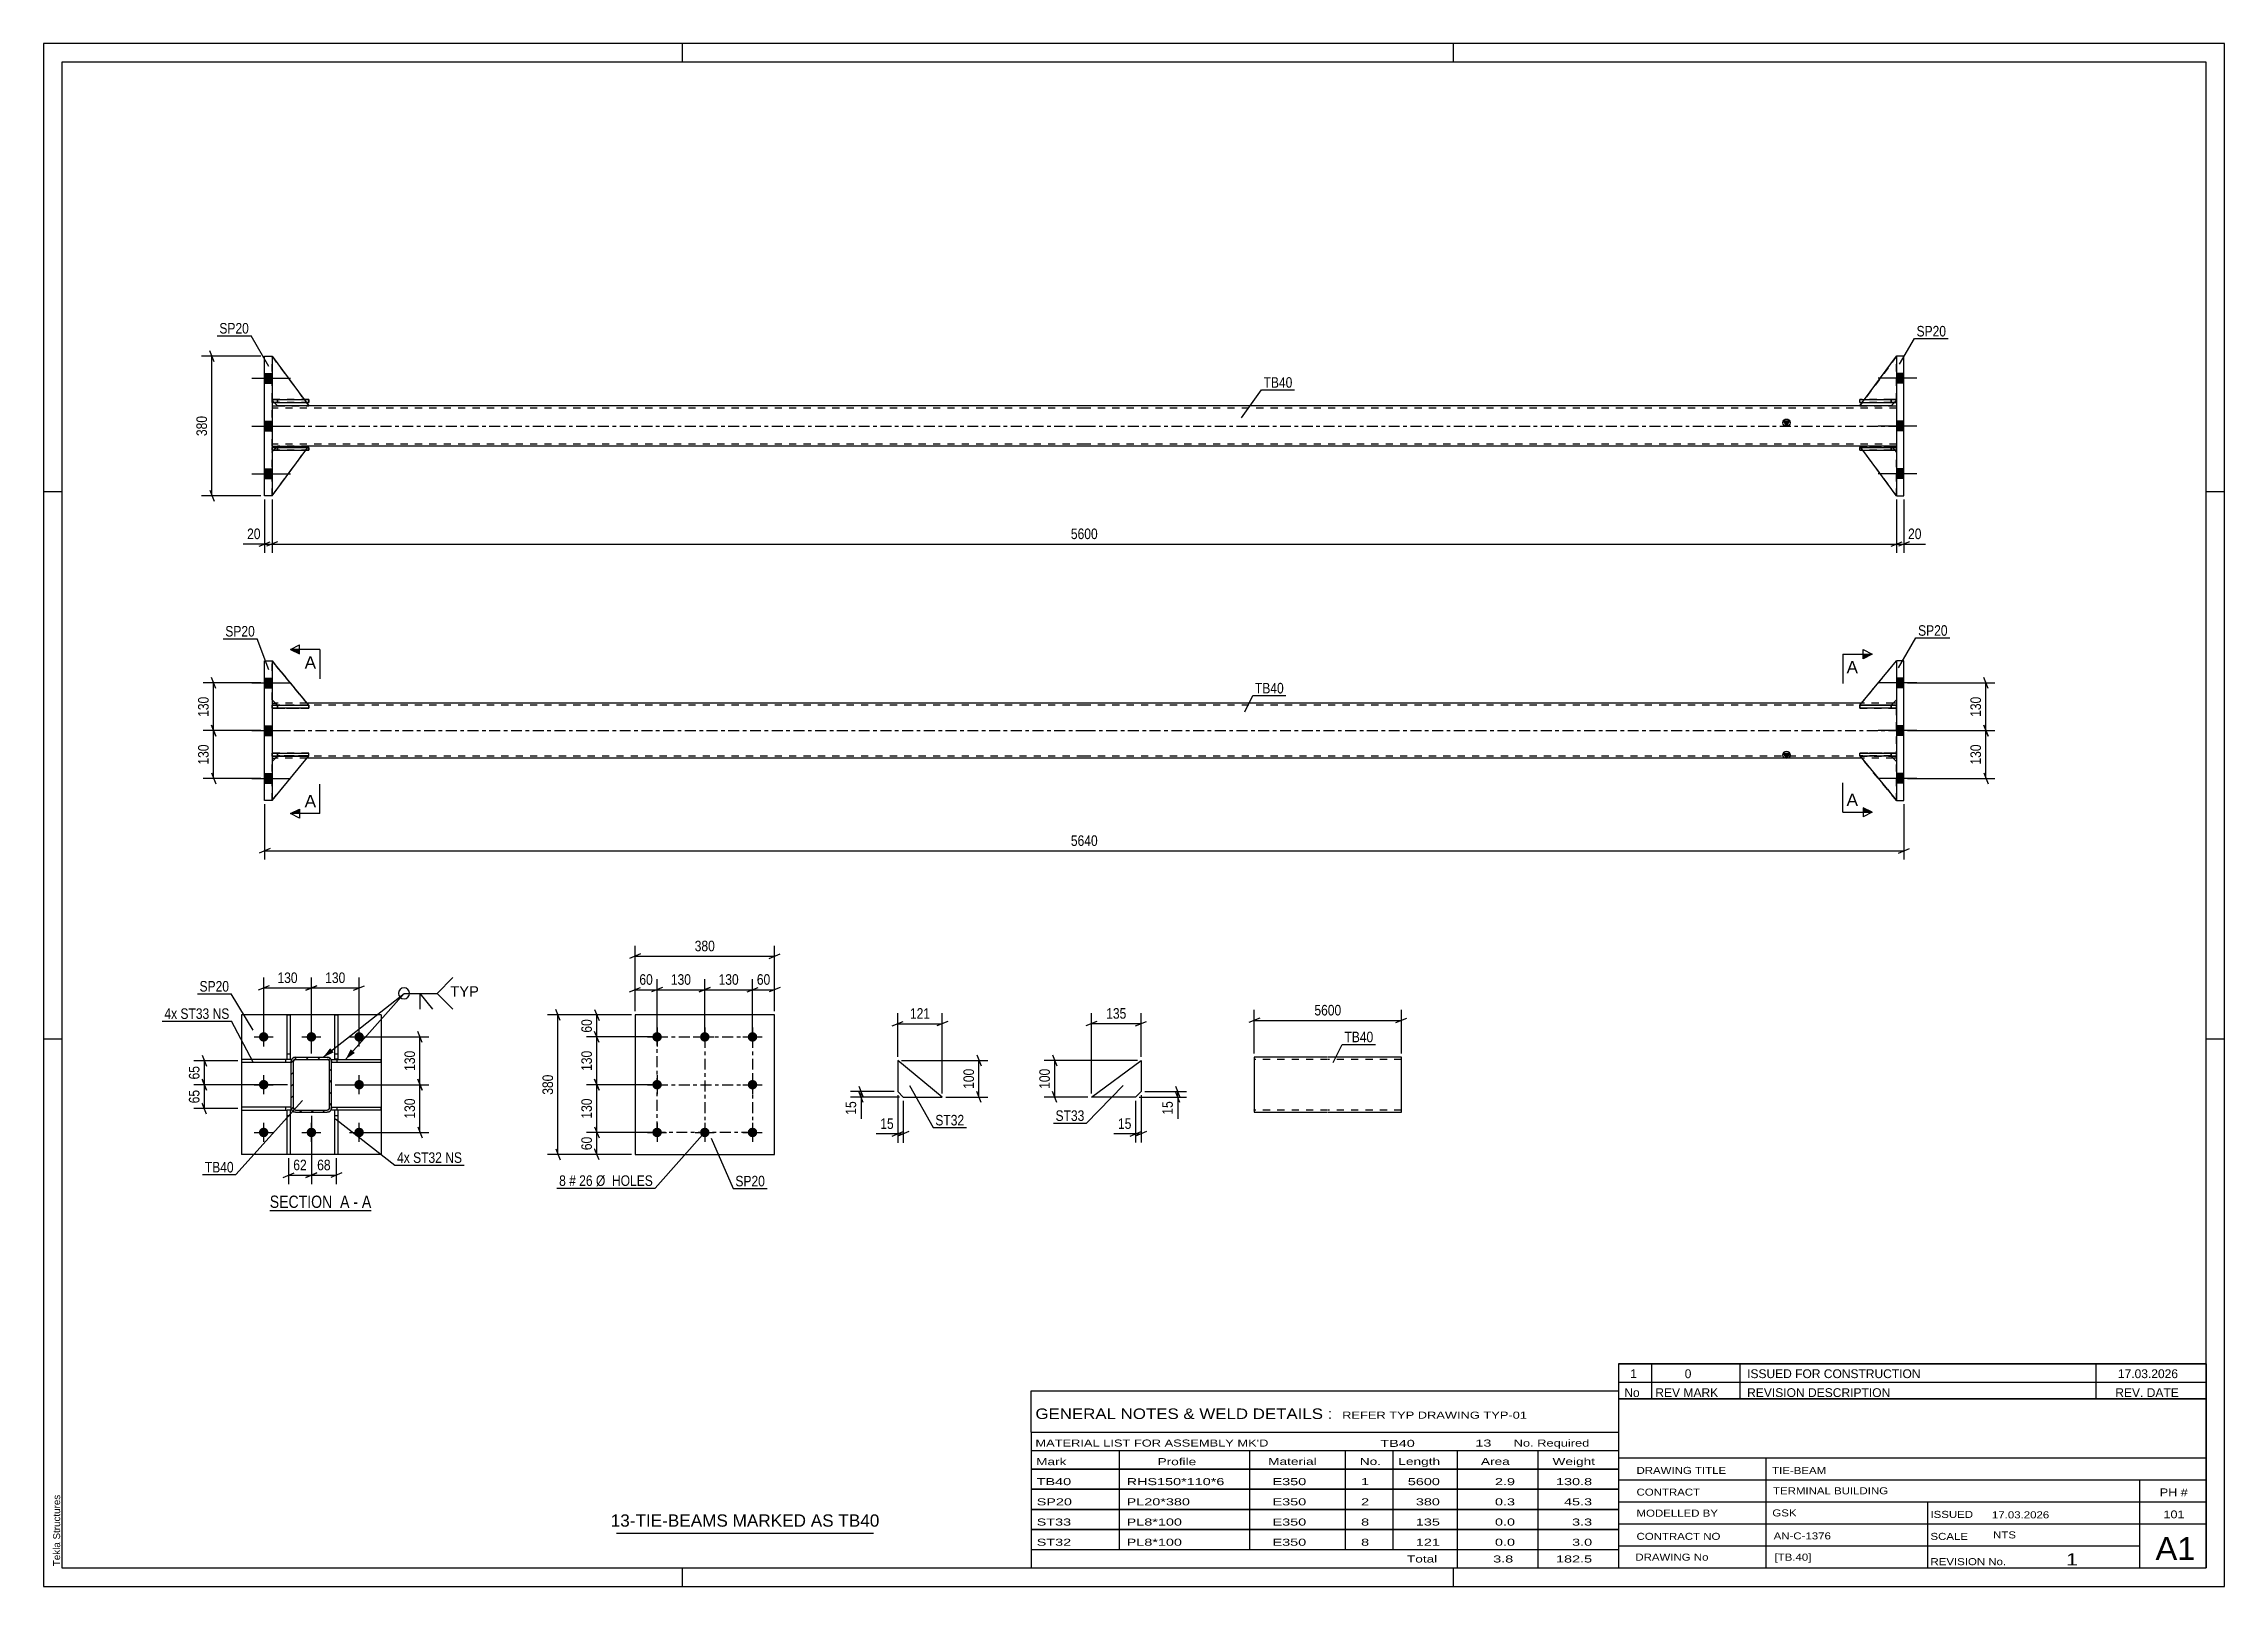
# Paper-space layout 'Layout1' of a CAD drawing. Header units: millimetres. Extents: x 0 to 594, y 0 to 420.
# The model-space entities are those that its viewports show. They can reach past a viewport. Long polylines and large blocks are cut down to what shows.
import ezdxf

# ---------------------------------------------------------------- set-up
doc = ezdxf.new("R2010")
doc.units = ezdxf.units.MM
doc.linetypes.add('DXK_LINE_DOT2', pattern=[3.9198, 1.9599, -1.9599])
doc.linetypes.add('DXK_LINE_DOT3', pattern=[5.9187, 2.979, -0.9799, 0.9799, -0.9799])
doc.layers.add('Viewport layer', color=7, linetype='Continuous', plot=False)
doc.styles.add('Arial', font='ARIAL.TTF', dxfattribs={"height": 0.2})
doc.styles.add('Arial Narrow', font='ARIALN.TTF', dxfattribs={"height": 0.2})

# ---------------------------------------------------------------- blocks, each defined once
blk = doc.blocks.new('Unknown-580441124-1163')
at = {"color": 5, "linetype": 'Continuous'}
for p, q in [((594, 420), (0, 420)), ((0, 420), (0, 0)), ((174, 415), (174, 420)), ((384, 415), (384, 420)), ((594, 0), (594, 420)), ((589, 415), (5, 415)), ((5, 415), (5, 5)), ((589, 5), (589, 415)), ((5, 298), (0, 298)), ((594, 298), (589, 298)), ((5, 149), (0, 149)), ((594, 149), (589, 149)), ((0, 0), (594, 0)), ((5, 5), (589, 5)), ((174, 0), (174, 5)), ((384, 0), (384, 5))]:
    blk.add_line(p, q, dxfattribs=at)
at = {"color": 174, "linetype": 'Continuous', "style": 'Arial'}
blk.add_text('Tekla Structures', height=1.9102, rotation=90, dxfattribs=at).set_placement((4.5, 5.5))
blk = doc.blocks.new('Unknown-580441124-13 - 1405')
at = {"color": 6, "linetype": 'Continuous'}
blk.add_line((61.6, 102.29), (89.25, 102.29), dxfattribs=at)
at = {"color": 0, "linetype": 'Continuous'}
blk.add_wipeout([(79.71, 103.04), (79.71, 106.54), (61.6, 106.54), (61.6, 103.04)], dxfattribs=at)
blk.add_wipeout([(83.32, 103.04), (83.32, 106.54), (80.76, 106.54), (80.76, 103.04)], dxfattribs=at)
at = {"color": 7, "linetype": 'Continuous', "style": 'Arial Narrow'}
blk.add_text('SECTION ', height=3.34, dxfattribs=at).set_placement((61.6, 103.04))
at = {"color": 0, "linetype": 'Continuous'}
blk.add_wipeout([(85.64, 103.04), (85.64, 106.54), (84.37, 106.54), (84.37, 103.04)], dxfattribs=at)
at = {"color": 7, "linetype": 'Continuous', "style": 'Arial Narrow'}
blk.add_text('A', height=3.34, dxfattribs=at).set_placement((80.76, 103.04))
at = {"color": 0, "linetype": 'Continuous'}
blk.add_wipeout([(89.25, 103.04), (89.25, 106.54), (86.69, 106.54), (86.69, 103.04)], dxfattribs=at)
at = {"color": 7, "linetype": 'Continuous', "style": 'Arial Narrow'}
for s, p in [('-', (84.37, 103.04)), ('A', (86.69, 103.04))]:
    blk.add_text(s, height=3.34, dxfattribs=at).set_placement(p)
blk = doc.blocks.new('Part-580441124-1842 - 1824')
at = {"color": 2, "linetype": 'Continuous'}
for p, q in [((494.71, 226.06), (494.71, 226.86)), ((494.71, 226.86), (504.71, 226.86)), ((494.71, 226.06), (494.72, 226.06)), ((504.71, 226.06), (495.54, 226.06)), ((504.71, 226.06), (504.71, 226.86)), ((504.71, 226.86), (504.71, 226.86)), ((504.71, 226.06), (504.71, 226.06))]:
    blk.add_line(p, q, dxfattribs=at)
at = {"color": 7, "linetype": 'DXK_LINE_DOT2'}
for p, q in [((503.21, 226.86), (494.71, 226.86)), ((494.71, 226.06), (503.21, 226.06)), ((495.54, 226.06), (494.72, 226.06)), ((503.21, 226.06), (503.21, 226.86)), ((503.21, 226.86), (504.71, 226.86)), ((503.21, 226.06), (504.71, 226.06)), ((504.71, 226.06), (504.71, 226.86))]:
    blk.add_line(p, q, dxfattribs=at)
blk = doc.blocks.new('Part-580441124-1850 - 1824')
at = {"color": 2, "linetype": 'Continuous'}
for p, q in [((494.71, 226.07), (494.71, 226.07)), ((495.54, 226.07), (494.71, 226.07)), ((494.71, 226.07), (504.71, 213.96)), ((504.71, 224.57), (503.22, 226.06))]:
    blk.add_line(p, q, dxfattribs=at)
at = {"color": 7, "linetype": 'DXK_LINE_DOT2'}
for p, q in [((503.21, 226.07), (494.71, 226.07)), ((504.71, 213.96), (494.71, 226.07)), ((503.21, 226.07), (495.54, 226.07)), ((503.22, 226.06), (503.21, 226.07)), ((503.21, 226.07), (503.21, 226.07)), ((504.71, 224.57), (503.21, 226.07)), ((504.71, 213.96), (504.71, 224.57))]:
    blk.add_line(p, q, dxfattribs=at)
blk = doc.blocks.new('Part-580441124-1830 - 1824')
at = {"color": 2, "linetype": 'Continuous'}
for p, q in [((506.71, 251.96), (504.71, 251.96)), ((504.71, 251.96), (504.71, 213.96)), ((506.71, 213.96), (506.71, 251.96)), ((504.71, 213.96), (506.71, 213.96))]:
    blk.add_line(p, q, dxfattribs=at)
blk = doc.blocks.new('Part-580441124-1839 - 1824')
at = {"color": 2, "linetype": 'Continuous'}
for p, q in [((62.21, 239.86), (72.21, 239.86)), ((62.21, 239.86), (62.21, 239.86)), ((62.21, 239.86), (62.21, 239.06)), ((72.21, 239.06), (62.21, 239.06)), ((62.21, 239.06), (62.21, 239.06)), ((72.21, 239.06), (72.21, 239.86))]:
    blk.add_line(p, q, dxfattribs=at)
at = {"color": 7, "linetype": 'DXK_LINE_DOT2'}
for p, q in [((62.21, 239.06), (62.21, 239.86)), ((63.71, 239.86), (62.21, 239.86)), ((63.71, 239.06), (62.21, 239.06)), ((72.21, 239.86), (63.71, 239.86)), ((63.71, 239.86), (63.71, 239.06)), ((63.71, 239.06), (72.21, 239.06))]:
    blk.add_line(p, q, dxfattribs=at)
blk = doc.blocks.new('Part-580441124-1831 - 1824')
at = {"color": 7, "linetype": 'DXK_LINE_DOT2'}
for p, q in [((504.71, 239.86), (494.71, 239.86)), ((494.71, 239.86), (504.71, 239.86)), ((494.71, 239.86), (494.71, 239.06)), ((503.21, 239.06), (494.71, 239.06)), ((494.71, 239.06), (504.71, 239.06)), ((503.21, 239.86), (503.21, 239.06)), ((503.21, 239.06), (504.71, 239.06)), ((504.71, 239.06), (504.71, 239.86))]:
    blk.add_line(p, q, dxfattribs=at)
blk = doc.blocks.new('Part-580441124-1836 - 1824')
at = {"color": 2, "linetype": 'Continuous'}
for p, q in [((60.21, 213.96), (60.21, 251.96)), ((60.21, 251.96), (62.21, 251.96)), ((62.21, 251.96), (62.21, 213.96)), ((62.21, 213.96), (60.21, 213.96))]:
    blk.add_line(p, q, dxfattribs=at)
blk = doc.blocks.new('Bolt-580441124-1843 - 1824')
at = {"linetype": 'Continuous'}
for points in [[(504.71, 247.26), (504.71, 244.66), (506.71, 244.66), (506.71, 247.26)], [(504.71, 247.26), (504.71, 244.66), (506.71, 244.66), (506.71, 247.26)], [(504.71, 247.26), (504.71, 244.66), (506.71, 244.66), (506.71, 247.26)], [(504.71, 234.26), (504.71, 231.66), (506.71, 231.66), (506.71, 234.26)], [(504.71, 234.26), (504.71, 231.66), (506.71, 231.66), (506.71, 234.26)], [(504.71, 221.26), (504.71, 218.66), (506.71, 218.66), (506.71, 221.26)], [(504.71, 221.26), (504.71, 218.66), (506.71, 218.66), (506.71, 221.26)], [(504.71, 221.26), (504.71, 218.66), (506.71, 218.66), (506.71, 221.26)]]:
    blk.add_hatch(color=1, dxfattribs=at).paths.add_polyline_path(points)
at = {"color": 1, "linetype": 'Continuous'}
for p, q in [((510.21, 245.96), (499.71, 245.96)), ((510.21, 245.96), (499.71, 245.96)), ((510.21, 245.96), (499.71, 245.96)), ((506.71, 247.26), (504.71, 247.26)), ((506.71, 247.26), (504.71, 247.26)), ((506.71, 247.26), (504.71, 247.26)), ((506.71, 244.66), (504.71, 244.66)), ((506.71, 244.66), (504.71, 244.66)), ((506.71, 244.66), (504.71, 244.66)), ((510.21, 232.96), (499.71, 232.96)), ((510.21, 232.96), (499.71, 232.96)), ((506.71, 234.26), (504.71, 234.26)), ((506.71, 234.26), (504.71, 234.26)), ((506.71, 231.66), (504.71, 231.66)), ((506.71, 231.66), (504.71, 231.66)), ((510.21, 219.96), (499.71, 219.96)), ((510.21, 219.96), (499.71, 219.96)), ((510.21, 219.96), (499.71, 219.96)), ((506.71, 221.26), (504.71, 221.26)), ((506.71, 221.26), (504.71, 221.26)), ((506.71, 221.26), (504.71, 221.26)), ((506.71, 218.66), (504.71, 218.66)), ((506.71, 218.66), (504.71, 218.66)), ((506.71, 218.66), (504.71, 218.66))]:
    blk.add_line(p, q, dxfattribs=at)
blk = doc.blocks.new('Bolt-580441124-1844 - 1824')
at = {"linetype": 'Continuous'}
for points in [[(60.21, 247.26), (60.21, 244.66), (62.21, 244.66), (62.21, 247.26)], [(60.21, 247.26), (60.21, 244.66), (62.21, 244.66), (62.21, 247.26)], [(60.21, 247.26), (60.21, 244.66), (62.21, 244.66), (62.21, 247.26)], [(60.21, 234.26), (60.21, 231.66), (62.21, 231.66), (62.21, 234.26)], [(60.21, 234.26), (60.21, 231.66), (62.21, 231.66), (62.21, 234.26)], [(60.21, 221.26), (60.21, 218.66), (62.21, 218.66), (62.21, 221.26)], [(60.21, 221.26), (60.21, 218.66), (62.21, 218.66), (62.21, 221.26)], [(60.21, 221.26), (60.21, 218.66), (62.21, 218.66), (62.21, 221.26)]]:
    blk.add_hatch(color=1, dxfattribs=at).paths.add_polyline_path(points)
at = {"color": 1, "linetype": 'Continuous'}
for p, q in [((56.71, 245.96), (67.21, 245.96)), ((56.71, 245.96), (67.21, 245.96)), ((56.71, 245.96), (67.21, 245.96)), ((60.21, 247.26), (62.21, 247.26)), ((60.21, 247.26), (62.21, 247.26)), ((60.21, 247.26), (62.21, 247.26)), ((60.21, 244.66), (62.21, 244.66)), ((60.21, 244.66), (62.21, 244.66)), ((60.21, 244.66), (62.21, 244.66)), ((56.71, 232.96), (67.21, 232.96)), ((56.71, 232.96), (67.21, 232.96)), ((60.21, 234.26), (62.21, 234.26)), ((60.21, 234.26), (62.21, 234.26)), ((60.21, 231.66), (62.21, 231.66)), ((60.21, 231.66), (62.21, 231.66)), ((56.71, 219.96), (67.21, 219.96)), ((56.71, 219.96), (67.21, 219.96)), ((56.71, 219.96), (67.21, 219.96)), ((60.21, 221.26), (62.21, 221.26)), ((60.21, 221.26), (62.21, 221.26)), ((60.21, 221.26), (62.21, 221.26)), ((60.21, 218.66), (62.21, 218.66)), ((60.21, 218.66), (62.21, 218.66)), ((60.21, 218.66), (62.21, 218.66))]:
    blk.add_line(p, q, dxfattribs=at)
blk = doc.blocks.new('Part-580441124-1847 - 1824')
at = {"color": 7, "linetype": 'DXK_LINE_DOT2'}
for p, q in [((494.71, 239.87), (504.71, 251.96)), ((494.71, 239.87), (504.71, 251.96)), ((504.71, 251.96), (504.71, 241.37)), ((494.71, 239.87), (494.71, 239.87)), ((503.21, 239.87), (494.71, 239.87)), ((503.21, 239.87), (494.71, 239.87)), ((504.71, 241.37), (503.21, 239.87)), ((504.71, 241.37), (503.21, 239.87)), ((503.21, 239.87), (503.21, 239.87))]:
    blk.add_line(p, q, dxfattribs=at)
blk = doc.blocks.new('Part-580441124-1853 - 1824')
at = {"color": 7, "linetype": 'DXK_LINE_DOT2'}
for p, q in [((494.71, 226.07), (494.71, 226.07)), ((503.21, 226.07), (494.71, 226.07)), ((494.71, 226.07), (504.71, 213.96)), ((503.21, 226.07), (494.71, 226.07)), ((504.71, 213.96), (494.71, 226.07)), ((504.71, 224.57), (503.21, 226.07)), ((503.21, 226.07), (503.21, 226.07)), ((504.71, 224.57), (503.21, 226.07)), ((504.71, 213.96), (504.71, 224.57))]:
    blk.add_line(p, q, dxfattribs=at)
blk = doc.blocks.new('Part-580441124-1856 - 1824')
at = {"color": 7, "linetype": 'DXK_LINE_DOT2'}
for p, q in [((504.71, 226.86), (494.71, 226.86)), ((494.71, 226.86), (504.71, 226.86)), ((494.71, 226.06), (494.71, 226.86)), ((503.21, 226.06), (494.71, 226.06)), ((494.71, 226.06), (504.71, 226.06)), ((503.21, 226.86), (503.21, 226.06)), ((503.21, 226.06), (504.71, 226.06)), ((504.71, 226.06), (504.71, 226.86))]:
    blk.add_line(p, q, dxfattribs=at)
blk = doc.blocks.new('Part-580441124-1859 - 1824')
at = {"color": 7, "linetype": 'DXK_LINE_DOT2'}
for p, q in [((62.21, 241.37), (62.21, 251.96)), ((62.21, 251.96), (72.21, 239.87)), ((72.21, 239.87), (62.21, 251.96)), ((63.71, 239.87), (62.21, 241.37)), ((62.21, 241.37), (63.71, 239.87)), ((72.21, 239.87), (63.71, 239.87)), ((63.71, 239.87), (63.71, 239.87)), ((63.71, 239.87), (72.21, 239.87)), ((72.21, 239.87), (72.21, 239.87))]:
    blk.add_line(p, q, dxfattribs=at)
blk = doc.blocks.new('Part-580441124-1862 - 1824')
at = {"color": 2, "linetype": 'Continuous'}
for p, q in [((62.21, 213.96), (72.21, 226.07)), ((62.21, 224.57), (63.7, 226.06)), ((72.21, 226.07), (71.39, 226.07)), ((72.21, 226.07), (72.21, 226.07))]:
    blk.add_line(p, q, dxfattribs=at)
at = {"color": 7, "linetype": 'DXK_LINE_DOT2'}
for p, q in [((62.21, 224.57), (63.71, 226.07)), ((62.21, 213.96), (72.21, 226.07)), ((63.7, 226.06), (63.71, 226.07)), ((71.39, 226.07), (63.71, 226.07)), ((63.71, 226.07), (63.71, 226.07)), ((63.71, 226.07), (72.21, 226.07)), ((62.21, 213.96), (62.21, 224.57))]:
    blk.add_line(p, q, dxfattribs=at)
blk = doc.blocks.new('Part-580441124-1865 - 1824')
at = {"color": 7, "linetype": 'DXK_LINE_DOT2'}
for p, q in [((63.71, 226.07), (62.21, 224.57)), ((62.21, 213.96), (72.21, 226.07)), ((62.21, 224.57), (63.71, 226.07)), ((62.21, 213.96), (72.21, 226.07)), ((72.21, 226.07), (63.71, 226.07)), ((63.71, 226.07), (63.71, 226.07)), ((63.71, 226.07), (72.21, 226.07)), ((72.21, 226.07), (72.21, 226.07)), ((62.21, 224.57), (62.21, 213.96))]:
    blk.add_line(p, q, dxfattribs=at)
blk = doc.blocks.new('Part-580441124-1868 - 1824')
at = {"color": 2, "linetype": 'Continuous'}
for p, q in [((62.21, 226.86), (72.21, 226.86)), ((62.21, 226.86), (62.21, 226.86)), ((62.21, 226.86), (62.21, 226.06)), ((62.21, 226.06), (71.39, 226.06)), ((62.21, 226.06), (62.21, 226.06)), ((72.21, 226.06), (72.21, 226.86)), ((72.21, 226.06), (72.21, 226.06))]:
    blk.add_line(p, q, dxfattribs=at)
at = {"color": 7, "linetype": 'DXK_LINE_DOT2'}
for p, q in [((62.21, 226.06), (62.21, 226.86)), ((63.71, 226.86), (62.21, 226.86)), ((63.71, 226.06), (62.21, 226.06)), ((72.21, 226.86), (63.71, 226.86)), ((63.71, 226.86), (63.71, 226.06)), ((72.21, 226.06), (63.71, 226.06)), ((71.39, 226.06), (72.21, 226.06)), ((72.21, 226.06), (72.21, 226.06))]:
    blk.add_line(p, q, dxfattribs=at)
blk = doc.blocks.new('Part-580441124-1871 - 1824')
at = {"color": 7, "linetype": 'DXK_LINE_DOT2'}
for p, q in [((62.21, 239.86), (62.21, 239.06)), ((63.71, 239.86), (62.21, 239.86)), ((72.21, 239.86), (62.21, 239.86)), ((62.21, 239.06), (72.21, 239.06)), ((72.21, 239.06), (62.21, 239.06)), ((63.71, 239.06), (63.71, 239.86)), ((63.71, 239.86), (72.21, 239.86)), ((72.21, 239.86), (72.21, 239.06))]:
    blk.add_line(p, q, dxfattribs=at)
blk = doc.blocks.new('Part-580441124-1874 - 1824')
at = {"color": 7, "linetype": 'DXK_LINE_DOT2'}
for p, q in [((62.21, 226.06), (62.21, 226.86)), ((63.71, 226.86), (62.21, 226.86)), ((72.21, 226.86), (62.21, 226.86)), ((62.21, 226.06), (72.21, 226.06)), ((72.21, 226.06), (62.21, 226.06)), ((63.71, 226.06), (63.71, 226.86)), ((63.71, 226.86), (72.21, 226.86)), ((72.21, 226.06), (72.21, 226.86))]:
    blk.add_line(p, q, dxfattribs=at)
blk = doc.blocks.new('Part-580441124-1879 - 1824')
at = {"linetype": 'Continuous'}
blk.add_hatch(color=2, dxfattribs=at).paths.add_polyline_path([(474.71, 225.46), (473.91, 226.86), (475.51, 226.86)])
at = {"color": 2, "linetype": 'Continuous'}
for p, q in [((62.21, 240.46), (63.12, 240.46)), ((283.41, 240.46), (71.73, 240.46)), ((495.2, 240.46), (283.51, 240.46)), ((504.71, 240.46), (503.8, 240.46)), ((474.71, 225.46), (473.91, 226.86)), ((473.91, 226.86), (475.51, 226.86)), ((475.51, 226.86), (474.71, 225.46)), ((62.21, 225.46), (63.1, 225.46)), ((283.41, 225.46), (71.71, 225.46)), ((495.22, 225.46), (283.51, 225.46)), ((504.71, 225.46), (503.82, 225.46))]:
    blk.add_line(p, q, dxfattribs=at)
at = {"color": 7, "linetype": 'DXK_LINE_DOT2'}
for p, q in [((62.21, 240.46), (62.21, 225.46)), ((283.41, 239.86), (62.21, 239.86)), ((71.73, 240.46), (63.12, 240.46)), ((504.71, 239.86), (283.51, 239.86)), ((503.8, 240.46), (495.2, 240.46)), ((504.71, 225.46), (504.71, 240.46)), ((283.41, 226.06), (62.21, 226.06)), ((504.71, 226.06), (283.51, 226.06)), ((71.71, 225.46), (63.1, 225.46)), ((503.82, 225.46), (495.22, 225.46))]:
    blk.add_line(p, q, dxfattribs=at)
at = {"color": 7, "linetype": 'DXK_LINE_DOT3'}
for p, q in [((62.21, 232.96), (283.41, 232.96)), ((283.51, 232.96), (504.71, 232.96))]:
    blk.add_line(p, q, dxfattribs=at)
at = {"color": 2, "linetype": 'Continuous'}
blk.add_circle((474.71, 226.36), 1, dxfattribs=at)
blk = doc.blocks.new('Part-580441124-1886 - 1824')
at = {"color": 2, "linetype": 'Continuous'}
for p, q in [((494.71, 239.87), (504.71, 251.96)), ((494.71, 239.87), (494.71, 239.87)), ((503.21, 239.87), (494.71, 239.87)), ((503.21, 239.87), (504.71, 241.37)), ((503.21, 239.87), (503.21, 239.87))]:
    blk.add_line(p, q, dxfattribs=at)
at = {"color": 7, "linetype": 'DXK_LINE_DOT2'}
for p, q in [((494.71, 239.87), (504.71, 251.96)), ((504.71, 251.96), (504.71, 241.37)), ((503.21, 239.87), (494.71, 239.87)), ((504.71, 241.37), (503.21, 239.87))]:
    blk.add_line(p, q, dxfattribs=at)
blk = doc.blocks.new('Part-580441124-1889 - 1824')
at = {"color": 2, "linetype": 'Continuous'}
for p, q in [((494.71, 239.06), (494.71, 239.86)), ((494.71, 239.86), (504.71, 239.86)), ((504.71, 239.06), (494.71, 239.06)), ((504.71, 239.06), (504.71, 239.86)), ((504.71, 239.86), (504.71, 239.86)), ((504.71, 239.06), (504.71, 239.06))]:
    blk.add_line(p, q, dxfattribs=at)
at = {"color": 7, "linetype": 'DXK_LINE_DOT2'}
for p, q in [((503.21, 239.86), (494.71, 239.86)), ((494.71, 239.06), (503.21, 239.06)), ((503.21, 239.06), (503.21, 239.86)), ((503.21, 239.86), (504.71, 239.86)), ((503.21, 239.06), (504.71, 239.06)), ((504.71, 239.06), (504.71, 239.86))]:
    blk.add_line(p, q, dxfattribs=at)
blk = doc.blocks.new('Part-580441124-1892 - 1824')
at = {"color": 2, "linetype": 'Continuous'}
for p, q in [((72.21, 239.87), (62.21, 251.96)), ((63.71, 239.87), (62.21, 241.37)), ((63.71, 239.87), (63.71, 239.87)), ((63.71, 239.87), (72.21, 239.87)), ((72.21, 239.87), (72.21, 239.87))]:
    blk.add_line(p, q, dxfattribs=at)
at = {"color": 7, "linetype": 'DXK_LINE_DOT2'}
for p, q in [((62.21, 241.37), (62.21, 251.96)), ((62.21, 251.96), (72.21, 239.87)), ((63.71, 239.87), (62.21, 241.37)), ((72.21, 239.87), (63.71, 239.87))]:
    blk.add_line(p, q, dxfattribs=at)
blk = doc.blocks.new('Part-580441124-2318 - 2312')
at = {"color": 2, "linetype": 'Continuous'}
for p, q in [((349.75, 144.08), (329.75, 144.08)), ((329.75, 144.08), (329.75, 129.17)), ((369.85, 144.08), (349.85, 144.08)), ((369.85, 129.08), (369.85, 144.08)), ((329.75, 129.17), (329.75, 129.08)), ((329.75, 129.08), (349.75, 129.08)), ((349.85, 129.08), (369.85, 129.08))]:
    blk.add_line(p, q, dxfattribs=at)
at = {"color": 7, "linetype": 'DXK_LINE_DOT2'}
for p, q in [((349.75, 143.48), (329.75, 143.48)), ((369.85, 143.48), (349.85, 143.48)), ((329.75, 129.68), (329.75, 129.72)), ((349.75, 129.68), (329.75, 129.68)), ((369.85, 129.68), (349.85, 129.68)), ((369.85, 129.68), (369.85, 129.72))]:
    blk.add_line(p, q, dxfattribs=at)
blk = doc.blocks.new('Part-580441124-1766 - 1760')
at = {"color": 2, "linetype": 'Continuous'}
for p, q in [((285.42, 133.2), (298.92, 143.2)), ((298.92, 143.2), (298.92, 134.7)), ((297.42, 133.2), (285.42, 133.2)), ((298.92, 134.7), (297.42, 133.2))]:
    blk.add_line(p, q, dxfattribs=at)
blk = doc.blocks.new('Part-580441124-2013 - 2011')
at = {"color": 2, "linetype": 'Continuous'}
for p, q in [((62.21, 310.09), (62.21, 310.09)), ((62.21, 310.09), (72.21, 310.09)), ((62.21, 309.29), (62.21, 310.09)), ((62.21, 309.29), (72.21, 309.29)), ((72.21, 310.09), (72.21, 309.29))]:
    blk.add_line(p, q, dxfattribs=at)
at = {"color": 7, "linetype": 'DXK_LINE_DOT2'}
for p, q in [((63.71, 310.09), (62.21, 310.09)), ((62.21, 309.29), (62.21, 309.29)), ((62.21, 309.29), (63.71, 309.29)), ((72.21, 310.09), (63.71, 310.09)), ((63.71, 310.09), (63.71, 309.29)), ((63.71, 309.29), (72.21, 309.29))]:
    blk.add_line(p, q, dxfattribs=at)
blk = doc.blocks.new('Bolt-580441124-2022 - 2011')
at = {"linetype": 'Continuous'}
for points in [[(62.21, 327.6), (62.21, 330.2), (60.21, 330.2), (60.21, 327.6)], [(62.21, 327.6), (62.21, 330.2), (60.21, 330.2), (60.21, 327.6)], [(62.21, 327.6), (62.21, 330.2), (60.21, 330.2), (60.21, 327.6)], [(62.21, 314.6), (62.21, 317.2), (60.21, 317.2), (60.21, 314.6)], [(62.21, 314.6), (62.21, 317.2), (60.21, 317.2), (60.21, 314.6)], [(62.21, 301.6), (62.21, 304.2), (60.21, 304.2), (60.21, 301.6)], [(62.21, 301.6), (62.21, 304.2), (60.21, 304.2), (60.21, 301.6)], [(62.21, 301.6), (62.21, 304.2), (60.21, 304.2), (60.21, 301.6)]]:
    blk.add_hatch(color=1, dxfattribs=at).paths.add_polyline_path(points)
at = {"color": 1, "linetype": 'Continuous'}
for p, q in [((56.71, 328.9), (67.21, 328.9)), ((56.71, 328.9), (67.21, 328.9)), ((56.71, 328.9), (67.21, 328.9)), ((60.21, 330.2), (62.21, 330.2)), ((60.21, 330.2), (62.21, 330.2)), ((60.21, 330.2), (62.21, 330.2)), ((60.21, 327.6), (62.21, 327.6)), ((60.21, 327.6), (62.21, 327.6)), ((60.21, 327.6), (62.21, 327.6)), ((56.71, 315.9), (67.21, 315.9)), ((56.71, 315.9), (67.21, 315.9)), ((60.21, 317.2), (62.21, 317.2)), ((60.21, 317.2), (62.21, 317.2)), ((60.21, 314.6), (62.21, 314.6)), ((60.21, 314.6), (62.21, 314.6)), ((60.21, 304.2), (62.21, 304.2)), ((60.21, 304.2), (62.21, 304.2)), ((60.21, 304.2), (62.21, 304.2)), ((56.71, 302.9), (67.21, 302.9)), ((56.71, 302.9), (67.21, 302.9)), ((56.71, 302.9), (67.21, 302.9)), ((60.21, 301.6), (62.21, 301.6)), ((60.21, 301.6), (62.21, 301.6)), ((60.21, 301.6), (62.21, 301.6))]:
    blk.add_line(p, q, dxfattribs=at)
blk = doc.blocks.new('Part-580441124-2014 - 2011')
at = {"color": 2, "linetype": 'Continuous'}
for p, q in [((494.71, 310.4), (494.71, 310.4)), ((503.21, 310.4), (494.71, 310.4)), ((494.95, 310.09), (494.71, 310.4)), ((504.71, 296.9), (495.54, 309.29)), ((503.21, 310.4), (503.21, 310.4)), ((503.53, 310.09), (503.21, 310.4)), ((504.71, 308.9), (504.33, 309.29))]:
    blk.add_line(p, q, dxfattribs=at)
at = {"color": 7, "linetype": 'DXK_LINE_DOT2'}
for p, q in [((494.71, 310.4), (503.21, 310.4)), ((495.54, 309.29), (494.95, 310.09)), ((503.21, 310.4), (504.71, 308.9)), ((504.33, 309.29), (503.53, 310.09)), ((504.71, 308.9), (504.71, 308.9)), ((504.71, 296.9), (504.71, 308.9)), ((504.71, 296.9), (504.71, 296.9))]:
    blk.add_line(p, q, dxfattribs=at)
blk = doc.blocks.new('Bolt-580441124-2023 - 2011')
at = {"linetype": 'Continuous'}
for points in [[(504.71, 330.2), (504.71, 327.6), (506.71, 327.6), (506.71, 330.2)], [(504.71, 330.2), (504.71, 327.6), (506.71, 327.6), (506.71, 330.2)], [(504.71, 330.2), (504.71, 327.6), (506.71, 327.6), (506.71, 330.2)], [(504.71, 317.2), (504.71, 314.6), (506.71, 314.6), (506.71, 317.2)], [(504.71, 317.2), (504.71, 314.6), (506.71, 314.6), (506.71, 317.2)], [(504.71, 304.2), (504.71, 301.6), (506.71, 301.6), (506.71, 304.2)], [(504.71, 304.2), (504.71, 301.6), (506.71, 301.6), (506.71, 304.2)], [(504.71, 304.2), (504.71, 301.6), (506.71, 301.6), (506.71, 304.2)]]:
    blk.add_hatch(color=1, dxfattribs=at).paths.add_polyline_path(points)
at = {"color": 1, "linetype": 'Continuous'}
for p, q in [((510.21, 328.9), (499.71, 328.9)), ((510.21, 328.9), (499.71, 328.9)), ((510.21, 328.9), (499.71, 328.9)), ((506.71, 330.2), (504.71, 330.2)), ((506.71, 330.2), (504.71, 330.2)), ((506.71, 330.2), (504.71, 330.2)), ((506.71, 327.6), (504.71, 327.6)), ((506.71, 327.6), (504.71, 327.6)), ((506.71, 327.6), (504.71, 327.6)), ((510.21, 315.9), (499.71, 315.9)), ((510.21, 315.9), (499.71, 315.9)), ((506.71, 317.2), (504.71, 317.2)), ((506.71, 317.2), (504.71, 317.2)), ((506.71, 314.6), (504.71, 314.6)), ((506.71, 314.6), (504.71, 314.6)), ((506.71, 304.2), (504.71, 304.2)), ((506.71, 304.2), (504.71, 304.2)), ((506.71, 304.2), (504.71, 304.2)), ((510.21, 302.9), (499.71, 302.9)), ((510.21, 302.9), (499.71, 302.9)), ((510.21, 302.9), (499.71, 302.9)), ((506.71, 301.6), (504.71, 301.6)), ((506.71, 301.6), (504.71, 301.6)), ((506.71, 301.6), (504.71, 301.6))]:
    blk.add_line(p, q, dxfattribs=at)
blk = doc.blocks.new('Part-580441124-2015 - 2011')
at = {"color": 2, "linetype": 'Continuous'}
for p, q in [((494.71, 309.29), (494.71, 310.09)), ((494.71, 310.09), (504.71, 310.09)), ((494.71, 309.29), (504.71, 309.29)), ((504.71, 310.09), (504.71, 310.09)), ((504.71, 309.29), (504.71, 310.09))]:
    blk.add_line(p, q, dxfattribs=at)
at = {"color": 7, "linetype": 'DXK_LINE_DOT2'}
for p, q in [((503.21, 310.09), (494.71, 310.09)), ((503.21, 309.29), (494.71, 309.29)), ((504.71, 310.09), (503.21, 310.09)), ((503.21, 310.09), (503.21, 309.29)), ((503.21, 309.29), (504.71, 309.29)), ((504.71, 309.29), (504.71, 309.29))]:
    blk.add_line(p, q, dxfattribs=at)
blk = doc.blocks.new('Part-580441124-2024 - 2011')
at = {"color": 7, "linetype": 'DXK_LINE_DOT2'}
for p, q in [((504.71, 296.9), (494.71, 310.4)), ((494.71, 310.4), (503.21, 310.4)), ((503.21, 310.4), (494.71, 310.4)), ((503.21, 310.4), (504.71, 308.9)), ((503.21, 310.4), (503.21, 310.4)), ((503.21, 310.4), (504.71, 308.9)), ((504.71, 308.9), (504.71, 308.9)), ((504.71, 296.9), (504.71, 308.9))]:
    blk.add_line(p, q, dxfattribs=at)
blk = doc.blocks.new('Part-580441124-2025 - 2011')
at = {"color": 7, "linetype": 'DXK_LINE_DOT2'}
for p, q in [((63.71, 310.4), (62.21, 308.9)), ((62.21, 308.9), (62.21, 308.9)), ((62.21, 296.9), (62.21, 308.9)), ((62.6, 309.29), (63.4, 310.09)), ((63.71, 310.4), (72.21, 310.4)), ((71.39, 309.29), (71.98, 310.09)), ((71.98, 310.09), (71.98, 310.09)), ((62.21, 296.9), (62.21, 296.9)), ((62.21, 296.9), (62.21, 296.9))]:
    blk.add_line(p, q, dxfattribs=at)
at = {"color": 2, "linetype": 'Continuous'}
for p, q in [((62.21, 296.9), (71.39, 309.29)), ((62.21, 308.9), (62.6, 309.29)), ((63.4, 310.09), (63.71, 310.4)), ((63.71, 310.4), (72.21, 310.4)), ((63.71, 310.4), (63.71, 310.4)), ((71.98, 310.09), (72.21, 310.4))]:
    blk.add_line(p, q, dxfattribs=at)
blk = doc.blocks.new('Part-580441124-2030 - 2011')
at = {"color": 2, "linetype": 'Continuous'}
for p, q in [((60.21, 334.9), (62.21, 334.9)), ((60.21, 296.9), (60.21, 334.9)), ((62.21, 334.9), (62.21, 296.9)), ((62.21, 296.9), (60.21, 296.9))]:
    blk.add_line(p, q, dxfattribs=at)
blk = doc.blocks.new('Part-580441124-2031 - 2011')
at = {"color": 2, "linetype": 'Continuous'}
for p, q in [((495.96, 323.09), (504.71, 334.9)), ((494.71, 321.4), (495.37, 322.29)), ((503.21, 321.4), (494.71, 321.4)), ((504.1, 322.29), (503.21, 321.4))]:
    blk.add_line(p, q, dxfattribs=at)
at = {"color": 7, "linetype": 'DXK_LINE_DOT2'}
for p, q in [((504.71, 334.9), (504.71, 322.9)), ((495.37, 322.29), (495.96, 323.09)), ((495.37, 322.29), (495.96, 323.09)), ((504.71, 322.9), (504.1, 322.29))]:
    blk.add_line(p, q, dxfattribs=at)
blk = doc.blocks.new('Part-580441124-2049 - 2011')
at = {"color": 7, "linetype": 'DXK_LINE_DOT2'}
for p, q in [((494.71, 322.29), (494.71, 323.09)), ((503.21, 323.09), (494.71, 323.09)), ((494.71, 323.09), (504.71, 323.09)), ((503.21, 322.29), (494.71, 322.29)), ((494.71, 322.29), (504.71, 322.29)), ((503.21, 322.29), (503.21, 323.09)), ((503.21, 323.09), (504.71, 323.09)), ((504.71, 322.29), (503.21, 322.29)), ((504.71, 322.29), (504.71, 323.09)), ((504.71, 322.29), (504.71, 322.29))]:
    blk.add_line(p, q, dxfattribs=at)
blk = doc.blocks.new('Part-580441124-2036 - 2011')
at = {"color": 2, "linetype": 'Continuous'}
for p, q in [((506.71, 334.9), (504.71, 334.9)), ((504.71, 334.9), (504.71, 296.9)), ((506.71, 296.9), (506.71, 334.9)), ((504.71, 296.9), (506.71, 296.9))]:
    blk.add_line(p, q, dxfattribs=at)
blk = doc.blocks.new('Part-580441124-2041 - 2011')
at = {"linetype": 'Continuous'}
blk.add_hatch(color=2, dxfattribs=at).paths.add_polyline_path([(474.71, 315.9), (473.91, 317.3), (475.51, 317.3)])
at = {"color": 2, "linetype": 'Continuous'}
for p, q in [((62.21, 321.4), (63.71, 321.4)), ((283.41, 321.4), (72.21, 321.4)), ((494.71, 321.4), (283.51, 321.4)), ((503.21, 321.4), (504.71, 321.4)), ((474.71, 315.9), (473.91, 317.3)), ((473.91, 317.3), (475.51, 317.3)), ((475.51, 317.3), (474.71, 315.9)), ((62.21, 310.4), (63.71, 310.4)), ((283.41, 310.4), (72.21, 310.4)), ((494.71, 310.4), (283.51, 310.4)), ((504.71, 310.4), (503.21, 310.4))]:
    blk.add_line(p, q, dxfattribs=at)
at = {"color": 7, "linetype": 'DXK_LINE_DOT2'}
for p, q in [((62.21, 310.4), (62.21, 321.4)), ((283.41, 320.8), (62.21, 320.8)), ((63.71, 321.4), (72.21, 321.4)), ((504.71, 320.8), (283.51, 320.8)), ((503.21, 321.4), (494.71, 321.4)), ((504.71, 321.4), (504.71, 310.4)), ((283.41, 311), (62.21, 311)), ((72.21, 310.4), (63.71, 310.4)), ((504.71, 311), (283.51, 311)), ((503.21, 310.4), (494.71, 310.4))]:
    blk.add_line(p, q, dxfattribs=at)
at = {"color": 7, "linetype": 'DXK_LINE_DOT3'}
for p, q in [((62.21, 315.9), (283.41, 315.9)), ((283.51, 315.9), (504.71, 315.9))]:
    blk.add_line(p, q, dxfattribs=at)
at = {"color": 2, "linetype": 'Continuous'}
blk.add_circle((474.71, 316.8), 1, dxfattribs=at)
blk = doc.blocks.new('Part-580441124-2042 - 2011')
at = {"color": 7, "linetype": 'DXK_LINE_DOT2'}
for p, q in [((62.21, 334.9), (72.21, 321.4)), ((62.21, 322.9), (62.21, 334.9)), ((63.71, 321.4), (62.21, 322.9)), ((72.21, 321.4), (63.71, 321.4))]:
    blk.add_line(p, q, dxfattribs=at)
blk = doc.blocks.new('Part-580441124-2043 - 2011')
at = {"color": 2, "linetype": 'Continuous'}
for p, q in [((62.21, 334.9), (70.97, 323.09)), ((62.83, 322.29), (63.71, 321.4)), ((72.21, 321.4), (63.71, 321.4)), ((71.56, 322.29), (72.21, 321.4))]:
    blk.add_line(p, q, dxfattribs=at)
at = {"color": 7, "linetype": 'DXK_LINE_DOT2'}
for p, q in [((62.21, 334.9), (62.21, 334.9)), ((62.21, 322.9), (62.21, 334.9)), ((62.21, 334.9), (62.21, 334.9)), ((62.83, 322.29), (62.21, 322.9)), ((70.97, 323.09), (71.56, 322.29))]:
    blk.add_line(p, q, dxfattribs=at)
blk = doc.blocks.new('Part-580441124-2044 - 2011')
at = {"color": 7, "linetype": 'DXK_LINE_DOT2'}
for p, q in [((62.21, 296.9), (72.21, 310.4)), ((63.71, 310.4), (62.21, 308.9)), ((63.71, 310.4), (62.21, 308.9)), ((62.21, 308.9), (62.21, 308.9)), ((62.21, 308.9), (62.21, 296.9)), ((72.21, 310.4), (63.71, 310.4)), ((63.71, 310.4), (63.71, 310.4)), ((72.21, 310.4), (63.71, 310.4))]:
    blk.add_line(p, q, dxfattribs=at)
blk = doc.blocks.new('Part-580441124-2045 - 2011')
at = {"color": 7, "linetype": 'DXK_LINE_DOT2'}
for p, q in [((62.21, 322.29), (62.21, 323.09)), ((62.21, 323.09), (63.71, 323.09)), ((62.21, 323.09), (72.21, 323.09)), ((63.71, 322.29), (62.21, 322.29)), ((62.21, 322.29), (62.21, 322.29)), ((62.21, 322.29), (72.21, 322.29)), ((63.71, 322.29), (63.71, 323.09)), ((63.71, 323.09), (72.21, 323.09)), ((72.21, 322.29), (63.71, 322.29)), ((72.21, 322.29), (72.21, 323.09))]:
    blk.add_line(p, q, dxfattribs=at)
blk = doc.blocks.new('Part-580441124-2046 - 2011')
at = {"color": 7, "linetype": 'DXK_LINE_DOT2'}
for p, q in [((62.21, 309.29), (62.21, 310.09)), ((62.21, 310.09), (63.71, 310.09)), ((71.98, 310.09), (62.21, 310.09)), ((63.71, 309.29), (62.21, 309.29)), ((62.21, 309.29), (62.21, 309.29)), ((62.21, 309.29), (72.21, 309.29)), ((63.71, 309.29), (63.71, 310.09)), ((63.71, 310.09), (72.21, 310.09)), ((72.21, 309.29), (63.71, 309.29)), ((72.21, 309.29), (72.21, 310.09))]:
    blk.add_line(p, q, dxfattribs=at)
blk = doc.blocks.new('Part-580441124-2047 - 2011')
at = {"color": 2, "linetype": 'Continuous'}
for p, q in [((62.21, 323.09), (62.21, 323.09)), ((62.21, 323.09), (72.21, 323.09)), ((62.21, 323.09), (62.21, 322.29)), ((62.21, 322.29), (72.21, 322.29)), ((72.21, 323.09), (72.21, 322.29))]:
    blk.add_line(p, q, dxfattribs=at)
at = {"color": 7, "linetype": 'DXK_LINE_DOT2'}
for p, q in [((63.71, 323.09), (62.21, 323.09)), ((62.21, 322.29), (63.71, 322.29)), ((72.21, 323.09), (63.71, 323.09)), ((63.71, 323.09), (63.71, 322.29)), ((63.71, 322.29), (72.21, 322.29))]:
    blk.add_line(p, q, dxfattribs=at)
blk = doc.blocks.new('Part-580441124-2048 - 2011')
at = {"color": 7, "linetype": 'DXK_LINE_DOT2'}
for p, q in [((504.71, 334.9), (494.71, 321.4)), ((504.71, 322.9), (504.71, 334.9)), ((494.71, 321.4), (503.21, 321.4)), ((503.21, 321.4), (504.71, 322.9))]:
    blk.add_line(p, q, dxfattribs=at)
blk = doc.blocks.new('Part-580441124-2050 - 2011')
at = {"color": 7, "linetype": 'DXK_LINE_DOT2'}
for p, q in [((494.71, 309.29), (494.71, 310.09)), ((503.21, 310.09), (494.71, 310.09)), ((494.71, 310.09), (504.71, 310.09)), ((503.21, 309.29), (494.71, 309.29)), ((494.71, 309.29), (504.71, 309.29)), ((503.21, 309.29), (503.21, 310.09)), ((503.21, 310.09), (504.71, 310.09)), ((504.71, 309.29), (503.21, 309.29)), ((504.71, 309.29), (504.71, 310.09)), ((504.71, 309.29), (504.71, 309.29))]:
    blk.add_line(p, q, dxfattribs=at)
blk = doc.blocks.new('Part-580441124-2051 - 2011')
at = {"color": 2, "linetype": 'Continuous'}
for p, q in [((494.71, 322.29), (494.71, 323.09)), ((494.71, 323.09), (504.71, 323.09)), ((494.71, 322.29), (504.71, 322.29)), ((504.71, 323.09), (504.71, 323.09)), ((504.71, 323.09), (504.71, 322.29))]:
    blk.add_line(p, q, dxfattribs=at)
at = {"color": 7, "linetype": 'DXK_LINE_DOT2'}
for p, q in [((503.21, 323.09), (494.71, 323.09)), ((503.21, 322.29), (494.71, 322.29)), ((504.71, 323.09), (503.21, 323.09)), ((503.21, 323.09), (503.21, 322.29)), ((503.21, 322.29), (504.71, 322.29))]:
    blk.add_line(p, q, dxfattribs=at)
blk = doc.blocks.new('Part-580441124-1482 - 1405')
at = {"color": 2, "linetype": 'Continuous'}
for p, q in [((78.44, 130.48), (91.94, 130.48)), ((78.44, 129.68), (78.44, 130.28)), ((79.33, 129.68), (78.44, 129.68)), ((91.94, 129.68), (80.13, 129.68)), ((91.94, 129.68), (91.94, 130.48))]:
    blk.add_line(p, q, dxfattribs=at)
at = {"color": 7, "linetype": 'DXK_LINE_DOT2'}
for p, q in [((78.44, 130.28), (78.44, 130.48)), ((80.13, 129.68), (79.33, 129.68)), ((79.94, 129.68), (79.94, 130.48))]:
    blk.add_line(p, q, dxfattribs=at)
blk = doc.blocks.new('Part-580441124-1492 - 1405')
at = {"color": 2, "linetype": 'Continuous'}
for p, q in [((78.44, 142.88), (78.44, 143.48)), ((78.44, 143.48), (91.94, 143.48)), ((78.44, 142.68), (91.94, 142.68)), ((91.94, 142.68), (91.94, 143.48))]:
    blk.add_line(p, q, dxfattribs=at)
at = {"color": 7, "linetype": 'DXK_LINE_DOT2'}
for p, q in [((78.44, 142.88), (78.44, 142.68)), ((79.94, 142.68), (79.94, 143.48))]:
    blk.add_line(p, q, dxfattribs=at)
blk = doc.blocks.new('Part-580441124-1497 - 1405')
at = {"color": 2, "linetype": 'Continuous'}
for p, q in [((67.44, 143.48), (53.94, 143.48)), ((53.94, 143.48), (53.94, 142.68)), ((53.94, 142.68), (67.44, 142.68)), ((67.44, 143.48), (67.44, 142.88))]:
    blk.add_line(p, q, dxfattribs=at)
at = {"color": 7, "linetype": 'DXK_LINE_DOT2'}
for p, q in [((65.94, 142.68), (65.94, 143.48)), ((67.44, 142.68), (67.44, 142.88))]:
    blk.add_line(p, q, dxfattribs=at)
blk = doc.blocks.new('Part-580441124-1433 - 1405')
at = {"color": 2, "linetype": 'Continuous'}
for p, q in [((91.94, 155.58), (53.94, 155.58)), ((53.94, 155.58), (53.94, 117.58)), ((91.94, 155.58), (91.94, 117.58)), ((91.94, 117.58), (53.94, 117.58))]:
    blk.add_line(p, q, dxfattribs=at)
blk = doc.blocks.new('Part-580441124-1448 - 1405')
at = {"linetype": 'Continuous'}
h = blk.add_hatch(dxfattribs=at)
h.set_pattern_fill('', scale=0.7, style=0, pattern_type=0)
h.set_pattern_definition([(45, (78.0914, 143.727), (-1.57154, 1.57154), [])])
h.paths.add_polyline_path([(78.35, 143.34), (78.09, 143.73), (77.7, 143.99), (77.24, 144.08), (68.64, 144.08), (68.18, 143.99), (67.79, 143.73), (67.53, 143.34), (67.44, 142.88), (67.44, 130.28), (67.53, 129.82), (67.79, 129.43), (68.18, 129.17), (68.64, 129.08), (77.24, 129.08), (77.7, 129.17), (78.09, 129.43), (78.35, 129.82), (78.44, 130.28), (78.44, 142.88)])
h.paths.add_polyline_path([(77.84, 130.28), (77.8, 130.05), (77.67, 129.85), (77.47, 129.72), (77.24, 129.68), (68.64, 129.68), (68.41, 129.72), (68.22, 129.85), (68.09, 130.05), (68.04, 130.28), (68.04, 142.88), (68.09, 143.11), (68.22, 143.3), (68.41, 143.43), (68.64, 143.48), (77.24, 143.48), (77.47, 143.43), (77.67, 143.3), (77.8, 143.11), (77.84, 142.88)])
at = {"color": 7, "linetype": 'DXK_LINE_DOT2'}
for p, q in [((67.44, 142.88), (67.53, 143.34)), ((67.44, 130.28), (67.44, 142.88)), ((68.09, 143.11), (68.04, 142.88)), ((68.04, 130.28), (68.04, 142.88)), ((68.22, 143.3), (68.09, 143.11)), ((68.18, 143.99), (68.64, 144.08)), ((68.41, 143.43), (68.22, 143.3)), ((68.64, 143.48), (68.41, 143.43)), ((68.64, 144.08), (77.24, 144.08)), ((68.64, 143.48), (77.24, 143.48)), ((77.24, 144.08), (77.7, 143.99)), ((77.47, 143.43), (77.24, 143.48)), ((77.67, 143.3), (77.47, 143.43)), ((77.8, 143.11), (77.67, 143.3)), ((77.84, 142.88), (77.8, 143.11)), ((77.84, 130.28), (77.84, 142.88)), ((78.35, 143.34), (78.44, 142.88)), ((78.44, 130.28), (78.44, 142.88)), ((67.53, 129.82), (67.44, 130.28)), ((68.04, 130.28), (68.09, 130.05)), ((68.09, 130.05), (68.22, 129.85)), ((68.64, 129.08), (68.18, 129.17)), ((68.22, 129.85), (68.41, 129.72)), ((68.41, 129.72), (68.64, 129.68)), ((68.64, 129.68), (77.24, 129.68)), ((68.64, 129.08), (77.24, 129.08)), ((77.24, 129.68), (77.47, 129.72)), ((77.7, 129.17), (77.24, 129.08)), ((77.47, 129.72), (77.67, 129.85)), ((77.67, 129.85), (77.8, 130.05)), ((77.8, 130.05), (77.84, 130.28)), ((78.44, 130.28), (78.35, 129.82))]:
    blk.add_line(p, q, dxfattribs=at)
at = {"color": 2, "linetype": 'Continuous'}
for p, q in [((67.53, 143.34), (67.44, 142.88)), ((67.44, 130.28), (67.44, 142.88)), ((68.04, 142.88), (68.09, 143.11)), ((68.04, 130.28), (68.04, 142.88)), ((68.09, 143.11), (68.22, 143.3)), ((68.64, 144.08), (68.18, 143.99)), ((68.22, 143.3), (68.41, 143.43)), ((68.41, 143.43), (68.64, 143.48)), ((68.64, 144.08), (77.24, 144.08)), ((68.64, 143.48), (77.24, 143.48)), ((77.7, 143.99), (77.24, 144.08)), ((77.24, 143.48), (77.47, 143.43)), ((77.47, 143.43), (77.67, 143.3)), ((77.67, 143.3), (77.8, 143.11)), ((77.8, 143.11), (77.84, 142.88)), ((77.84, 130.28), (77.84, 142.88)), ((78.44, 142.88), (78.35, 143.34)), ((78.44, 130.28), (78.44, 142.88)), ((67.44, 130.28), (67.53, 129.82)), ((68.09, 130.05), (68.04, 130.28)), ((68.22, 129.85), (68.09, 130.05)), ((68.18, 129.17), (68.64, 129.08)), ((68.41, 129.72), (68.22, 129.85)), ((68.64, 129.68), (68.41, 129.72)), ((68.64, 129.68), (77.24, 129.68)), ((68.64, 129.08), (77.24, 129.08)), ((77.47, 129.72), (77.24, 129.68)), ((77.24, 129.08), (77.7, 129.17)), ((77.67, 129.85), (77.47, 129.72)), ((77.8, 130.05), (77.67, 129.85)), ((77.84, 130.28), (77.8, 130.05)), ((78.35, 129.82), (78.44, 130.28))]:
    blk.add_line(p, q, dxfattribs=at)
at = {"color": 7, "linetype": 'DXK_LINE_DOT2'}
for centre, start, end in [((68.64, 142.88), 112.5, 157.5), ((77.24, 142.88), 22.5, 67.5), ((68.64, 130.28), 202.5, 247.5), ((77.24, 130.28), 292.5, 337.5)]:
    blk.add_arc(centre, 1.2, start, end, dxfattribs=at)
at = {"color": 2, "linetype": 'Continuous'}
for centre, start, end in [((68.64, 142.88), 112.5, 157.5), ((77.24, 142.88), 22.5, 67.5), ((68.64, 130.28), 202.5, 247.5), ((77.24, 130.28), 292.5, 337.5)]:
    blk.add_arc(centre, 1.2, start, end, dxfattribs=at)
blk = doc.blocks.new('Part-580441124-1467 - 1405')
at = {"color": 2, "linetype": 'Continuous'}
for p, q in [((79.33, 143.49), (79.33, 155.58)), ((79.33, 155.58), (80.13, 155.58)), ((80.13, 155.58), (80.13, 143.49)), ((80.13, 143.49), (79.33, 143.49))]:
    blk.add_line(p, q, dxfattribs=at)
at = {"color": 7, "linetype": 'DXK_LINE_DOT2'}
blk.add_line((79.33, 144.99), (80.13, 144.99), dxfattribs=at)
blk = doc.blocks.new('Part-580441124-1487 - 1405')
at = {"color": 2, "linetype": 'Continuous'}
for p, q in [((67.44, 130.48), (53.94, 130.48)), ((53.94, 130.48), (53.94, 129.68)), ((53.94, 129.68), (66.33, 129.68)), ((67.44, 129.68), (67.13, 129.68)), ((67.44, 129.68), (67.44, 130.28))]:
    blk.add_line(p, q, dxfattribs=at)
at = {"color": 7, "linetype": 'DXK_LINE_DOT2'}
for p, q in [((65.94, 129.68), (65.94, 130.48)), ((67.13, 129.68), (66.33, 129.68)), ((67.44, 130.28), (67.44, 130.48))]:
    blk.add_line(p, q, dxfattribs=at)
blk = doc.blocks.new('Part-580441124-1503 - 1405')
at = {"color": 2, "linetype": 'Continuous'}
for p, q in [((66.33, 143.49), (66.33, 155.58)), ((66.33, 155.58), (67.13, 155.58)), ((67.13, 155.58), (67.13, 143.49)), ((66.33, 143.49), (67.13, 143.49))]:
    blk.add_line(p, q, dxfattribs=at)
at = {"color": 7, "linetype": 'DXK_LINE_DOT2'}
blk.add_line((66.33, 144.99), (67.13, 144.99), dxfattribs=at)
blk = doc.blocks.new('Bolt-580441124-1504 - 1405')
at = {"linetype": 'Continuous'}
for points in [[(58.64, 149.58, -1), (61.24, 149.58, -1)], [(71.64, 149.58, -1), (74.24, 149.58, -1)], [(84.64, 149.58, -1), (87.24, 149.58, -1)], [(58.64, 136.58, -1), (61.24, 136.58, -1)], [(84.64, 136.58, -1), (87.24, 136.58, -1)], [(58.64, 123.58, -1), (61.24, 123.58, -1)], [(71.64, 123.58, -1), (74.24, 123.58, -1)], [(84.64, 123.58, -1), (87.24, 123.58, -1)]]:
    blk.add_hatch(color=1, dxfattribs=at).paths.add_polyline_path(points)
at = {"color": 1, "linetype": 'Continuous'}
for p, q in [((57.34, 149.58), (62.54, 149.58)), ((59.94, 146.98), (59.94, 152.18)), ((70.34, 149.58), (75.54, 149.58)), ((72.94, 146.98), (72.94, 152.18)), ((83.34, 149.58), (88.54, 149.58)), ((85.94, 146.98), (85.94, 152.18)), ((59.94, 133.98), (59.94, 139.18)), ((85.94, 133.98), (85.94, 139.18)), ((57.34, 136.58), (62.54, 136.58)), ((83.34, 136.58), (88.54, 136.58)), ((59.94, 120.98), (59.94, 126.18)), ((72.94, 120.98), (72.94, 126.18)), ((85.94, 120.98), (85.94, 126.18)), ((57.34, 123.58), (62.54, 123.58)), ((70.34, 123.58), (75.54, 123.58)), ((83.34, 123.58), (88.54, 123.58))]:
    blk.add_line(p, q, dxfattribs=at)
blk = doc.blocks.new('Part-580441124-1511 - 1405')
at = {"color": 2, "linetype": 'Continuous'}
for p, q in [((66.33, 117.58), (66.33, 129.69)), ((66.33, 129.69), (67.13, 129.69)), ((67.13, 129.69), (67.13, 117.58)), ((67.13, 117.58), (66.33, 117.58))]:
    blk.add_line(p, q, dxfattribs=at)
at = {"color": 7, "linetype": 'DXK_LINE_DOT2'}
blk.add_line((66.33, 128.19), (67.13, 128.19), dxfattribs=at)
blk = doc.blocks.new('Part-580441124-1519 - 1405')
at = {"color": 2, "linetype": 'Continuous'}
for p, q in [((79.33, 117.58), (79.33, 129.69)), ((79.33, 129.69), (80.13, 129.69)), ((80.13, 129.69), (80.13, 117.58)), ((80.13, 117.58), (79.33, 117.58))]:
    blk.add_line(p, q, dxfattribs=at)
at = {"color": 7, "linetype": 'DXK_LINE_DOT2'}
blk.add_line((79.33, 128.19), (80.13, 128.19), dxfattribs=at)
blk = doc.blocks.new('Part-580441124-2148 - 2142')
at = {"color": 2, "linetype": 'Continuous'}
for p, q in [((199.09, 155.58), (161.09, 155.58)), ((161.09, 155.58), (161.09, 117.58)), ((199.09, 117.58), (199.09, 155.58)), ((161.09, 117.58), (199.09, 117.58))]:
    blk.add_line(p, q, dxfattribs=at)
blk = doc.blocks.new('Bolt-580441124-2209 - 2142')
at = {"linetype": 'Continuous'}
for points in [[(167.09, 150.88, -1), (167.09, 148.28, -1)], [(180.09, 150.88, -1), (180.09, 148.28, -1)], [(193.09, 150.88, -1), (193.09, 148.28, -1)], [(167.09, 137.88, -1), (167.09, 135.28, -1)], [(193.09, 137.88, -1), (193.09, 135.28, -1)], [(167.09, 124.88, -1), (167.09, 122.28, -1)], [(180.09, 124.88, -1), (180.09, 122.28, -1)], [(193.09, 124.88, -1), (193.09, 122.28, -1)]]:
    blk.add_hatch(color=1, dxfattribs=at).paths.add_polyline_path(points)
at = {"color": 1, "linetype": 'Continuous'}
for p, q in [((164.49, 149.58), (169.69, 149.58)), ((167.09, 152.18), (167.09, 146.98)), ((177.49, 149.58), (182.69, 149.58)), ((180.09, 152.18), (180.09, 146.98)), ((190.49, 149.58), (195.69, 149.58)), ((193.09, 152.18), (193.09, 146.98)), ((167.09, 139.18), (167.09, 133.98)), ((193.09, 139.18), (193.09, 133.98)), ((164.49, 136.58), (169.69, 136.58)), ((190.49, 136.58), (195.69, 136.58)), ((167.09, 126.18), (167.09, 120.98)), ((180.09, 126.18), (180.09, 120.98)), ((193.09, 126.18), (193.09, 120.98)), ((164.49, 123.58), (169.69, 123.58)), ((177.49, 123.58), (182.69, 123.58)), ((190.49, 123.58), (195.69, 123.58))]:
    blk.add_line(p, q, dxfattribs=at)
blk = doc.blocks.new('Part-580441124-1711 - 1705')
at = {"color": 2, "linetype": 'Continuous'}
for p, q in [((232.67, 143.19), (232.67, 134.69)), ((244.76, 133.19), (232.67, 143.19)), ((232.67, 134.69), (234.17, 133.19)), ((234.17, 133.19), (244.76, 133.19))]:
    blk.add_line(p, q, dxfattribs=at)
blk = doc.blocks.new('Rectangle-580441124-2297 - 2142')
at = {"color": 1, "linetype": 'DXK_LINE_DOT3'}
blk.add_lwpolyline([(167.09, 149.58), (193.09, 149.58), (193.09, 123.58), (167.09, 123.58), (167.09, 149.58)], close=True, dxfattribs=at)
blk = doc.blocks.new('Line-580441124-2290 - 2142')
at = {"color": 1, "linetype": 'DXK_LINE_DOT3'}
blk.add_line((167.09, 136.58), (193.09, 136.58), dxfattribs=at)
blk = doc.blocks.new('Line-580441124-2282 - 2142')
at = {"color": 1, "linetype": 'DXK_LINE_DOT3'}
blk.add_line((180.09, 149.58), (180.09, 123.58), dxfattribs=at)
blk = doc.blocks.new('StraightDimension-580441124-1939 - 1824')
at = {"color": 7, "linetype": 'Continuous'}
for p, q in [((507.71, 232.96), (531.44, 232.96)), ((529.64, 231.46), (528.44, 234.46)), ((529.04, 219.96), (529.04, 232.96)), ((507.71, 219.96), (531.44, 219.96)), ((528.44, 221.46), (529.64, 218.46))]:
    blk.add_line(p, q, dxfattribs=at)
at = {"color": 0}
blk.add_wipeout([(528.29, 229.8), (524.09, 229.8), (524.09, 223.12), (528.29, 223.12)], dxfattribs=at)
at = {"color": 3, "style": 'Arial Narrow'}
blk.add_text('130', height=2.863, rotation=90.00021, dxfattribs=at).set_placement((527.69, 223.72))
blk = doc.blocks.new('StraightDimension-580441124-1901 - 1824')
at = {"color": 7, "linetype": 'Continuous'}
for p, q in [((60.21, 212.96), (60.21, 197.84)), ((506.71, 212.96), (506.71, 197.84)), ((61.71, 200.84), (58.71, 199.64)), ((60.21, 200.24), (506.71, 200.24)), ((505.21, 199.64), (508.21, 200.84))]:
    blk.add_line(p, q, dxfattribs=at)
at = {"color": 0}
blk.add_wipeout([(287.72, 200.99), (287.72, 205.19), (279.21, 205.19), (279.21, 200.99)], dxfattribs=at)
at = {"color": 3, "style": 'Arial Narrow'}
blk.add_text('5640', height=2.863, dxfattribs=at).set_placement((279.81, 201.59))
blk = doc.blocks.new('StraightDimension-580441124-1912 - 1824')
at = {"color": 7, "linetype": 'Continuous'}
for p, q in [((59.21, 232.96), (43.44, 232.96)), ((46.89, 231.46), (45.69, 234.46)), ((46.29, 219.96), (46.29, 232.96)), ((59.21, 219.96), (43.44, 219.96)), ((45.69, 221.46), (46.89, 218.46))]:
    blk.add_line(p, q, dxfattribs=at)
at = {"color": 0}
blk.add_wipeout([(45.54, 229.8), (41.34, 229.8), (41.34, 223.12), (45.54, 223.12)], dxfattribs=at)
at = {"color": 3, "style": 'Arial Narrow'}
blk.add_text('130', height=2.863, rotation=90.00021, dxfattribs=at).set_placement((44.94, 223.72))
blk = doc.blocks.new('StraightDimension-580441124-1925 - 1824')
at = {"color": 7, "linetype": 'Continuous'}
for p, q in [((59.21, 245.96), (43.44, 245.96)), ((46.89, 244.46), (45.69, 247.46)), ((46.29, 232.96), (46.29, 245.96)), ((59.21, 232.96), (43.44, 232.96)), ((45.69, 234.46), (46.89, 231.46))]:
    blk.add_line(p, q, dxfattribs=at)
at = {"color": 0}
blk.add_wipeout([(45.54, 242.8), (41.34, 242.8), (41.34, 236.12), (45.54, 236.12)], dxfattribs=at)
at = {"color": 3, "style": 'Arial Narrow'}
blk.add_text('130', height=2.863, rotation=90.00021, dxfattribs=at).set_placement((44.94, 236.72))
blk = doc.blocks.new('StraightDimension-580441124-1952 - 1824')
at = {"color": 7, "linetype": 'Continuous'}
for p, q in [((507.71, 245.96), (531.44, 245.96)), ((529.64, 244.46), (528.44, 247.46)), ((529.04, 232.96), (529.04, 245.96)), ((507.71, 232.96), (531.44, 232.96)), ((528.44, 234.46), (529.64, 231.46))]:
    blk.add_line(p, q, dxfattribs=at)
at = {"color": 0}
blk.add_wipeout([(528.29, 242.8), (524.09, 242.8), (524.09, 236.12), (528.29, 236.12)], dxfattribs=at)
at = {"color": 3, "style": 'Arial Narrow'}
blk.add_text('130', height=2.863, rotation=90.00021, dxfattribs=at).set_placement((527.69, 236.72))
blk = doc.blocks.new('StraightDimension-580441124-2323 - 2312')
at = {"color": 7, "linetype": 'Continuous'}
for p, q in [((331.25, 154.68), (328.25, 153.48)), ((329.75, 145.08), (329.75, 156.93)), ((368.35, 153.48), (371.35, 154.68)), ((369.85, 145.08), (369.85, 156.93)), ((329.75, 154.08), (369.85, 154.08))]:
    blk.add_line(p, q, dxfattribs=at)
at = {"color": 0}
blk.add_wipeout([(354.05, 154.83), (354.05, 159.03), (345.54, 159.03), (345.54, 154.83)], dxfattribs=at)
at = {"color": 3, "style": 'Arial Narrow'}
blk.add_text('5600', height=2.863, dxfattribs=at).set_placement((346.14, 155.43))
blk = doc.blocks.new('StraightDimension-580441124-1801 - 1760')
at = {"color": 7, "linetype": 'Continuous'}
for p, q in [((298.42, 133.2), (311.32, 133.2)), ((299.92, 134.7), (311.32, 134.7)), ((308.32, 136.2), (309.52, 133.2)), ((309.52, 131.7), (308.32, 134.7)), ((308.92, 133.2), (308.92, 134.7))]:
    blk.add_line(p, q, dxfattribs=at)
at = {"color": 0}
blk.add_wipeout([(308.17, 132.67), (303.97, 132.67), (303.97, 127.82), (308.17, 127.82)], dxfattribs=at)
at = {"color": 7, "linetype": 'Continuous'}
blk.add_line((308.92, 133.2), (308.92, 127.29), dxfattribs=at)
blk.add_line((308.92, 133.2), (308.92, 127.29), dxfattribs=at)
at = {"color": 3, "style": 'Arial Narrow'}
blk.add_text('15', height=2.863, rotation=90.00021, dxfattribs=at).set_placement((307.57, 128.42))
blk = doc.blocks.new('StraightDimension-580441124-1768 - 1760')
at = {"color": 7, "linetype": 'Continuous'}
for p, q in [((285.42, 134.2), (285.42, 156.05)), ((298.92, 144.2), (298.92, 156.05)), ((286.92, 153.8), (283.92, 152.6)), ((285.42, 153.2), (298.92, 153.2)), ((297.42, 152.6), (300.42, 153.8))]:
    blk.add_line(p, q, dxfattribs=at)
at = {"color": 0}
blk.add_wipeout([(295.52, 153.95), (295.52, 158.15), (288.83, 158.15), (288.83, 153.95)], dxfattribs=at)
at = {"color": 3, "style": 'Arial Narrow'}
blk.add_text('135', height=2.863, dxfattribs=at).set_placement((289.43, 154.55))
blk = doc.blocks.new('StraightDimension-580441124-1777 - 1760')
at = {"color": 7, "linetype": 'Continuous'}
for p, q in [((297.42, 132.2), (297.42, 120.8)), ((298.92, 133.7), (298.92, 120.8)), ((295.92, 122.6), (298.92, 123.8)), ((300.42, 123.8), (297.42, 122.6)), ((297.42, 123.2), (298.92, 123.2))]:
    blk.add_line(p, q, dxfattribs=at)
at = {"color": 0}
blk.add_wipeout([(296.9, 123.95), (296.9, 128.15), (292.04, 128.15), (292.04, 123.95)], dxfattribs=at)
at = {"color": 7, "linetype": 'Continuous'}
blk.add_line((297.42, 123.2), (291.52, 123.2), dxfattribs=at)
blk.add_line((297.42, 123.2), (291.52, 123.2), dxfattribs=at)
at = {"color": 3, "style": 'Arial Narrow'}
blk.add_text('15', height=2.863, dxfattribs=at).set_placement((292.64, 124.55))
blk = doc.blocks.new('StraightDimension-580441124-1792 - 1760')
at = {"color": 7, "linetype": 'Continuous'}
for p, q in [((297.92, 143.2), (272.57, 143.2)), ((274.82, 144.7), (276.02, 141.7)), ((275.42, 133.2), (275.42, 143.2)), ((284.42, 133.2), (272.57, 133.2)), ((276.02, 131.7), (274.82, 134.7))]:
    blk.add_line(p, q, dxfattribs=at)
at = {"color": 0}
blk.add_wipeout([(274.67, 141.54), (270.47, 141.54), (270.47, 134.85), (274.67, 134.85)], dxfattribs=at)
at = {"color": 3, "style": 'Arial Narrow'}
blk.add_text('100', height=2.863, rotation=90.00021, dxfattribs=at).set_placement((274.07, 135.45))
blk = doc.blocks.new('StraightDimension-580441124-2070 - 2011')
at = {"color": 7, "linetype": 'Continuous'}
for p, q in [((60.21, 295.9), (60.21, 281.37)), ((62.21, 295.9), (62.21, 281.37)), ((58.71, 283.17), (61.71, 284.37)), ((60.21, 283.77), (62.21, 283.77)), ((63.71, 284.37), (60.71, 283.17))]:
    blk.add_line(p, q, dxfattribs=at)
at = {"color": 0}
blk.add_wipeout([(59.69, 284.52), (59.69, 288.72), (54.83, 288.72), (54.83, 284.52)], dxfattribs=at)
at = {"color": 7, "linetype": 'Continuous'}
blk.add_line((60.21, 283.77), (54.31, 283.77), dxfattribs=at)
blk.add_line((60.21, 283.77), (54.31, 283.77), dxfattribs=at)
at = {"color": 3, "style": 'Arial Narrow'}
blk.add_text('20', height=2.863, dxfattribs=at).set_placement((55.43, 285.12))
blk = doc.blocks.new('StraightDimension-580441124-2086 - 2011')
at = {"color": 7, "linetype": 'Continuous'}
for p, q in [((62.21, 295.9), (62.21, 281.37)), ((504.71, 295.9), (504.71, 281.37)), ((63.71, 284.37), (60.71, 283.17)), ((62.21, 283.77), (504.71, 283.77)), ((503.21, 283.17), (506.21, 284.37))]:
    blk.add_line(p, q, dxfattribs=at)
at = {"color": 0}
blk.add_wipeout([(287.72, 284.52), (287.72, 288.72), (279.21, 288.72), (279.21, 284.52)], dxfattribs=at)
at = {"color": 3, "style": 'Arial Narrow'}
blk.add_text('5600', height=2.863, dxfattribs=at).set_placement((279.81, 285.12))
blk = doc.blocks.new('StraightDimension-580441124-2108 - 2011')
at = {"color": 7, "linetype": 'Continuous'}
for p, q in [((504.71, 295.9), (504.71, 281.37)), ((506.71, 295.9), (506.71, 281.37)), ((503.21, 283.17), (506.21, 284.37)), ((504.71, 283.77), (506.71, 283.77)), ((508.21, 284.37), (505.21, 283.17))]:
    blk.add_line(p, q, dxfattribs=at)
at = {"color": 0}
blk.add_wipeout([(512.09, 284.52), (512.09, 288.72), (507.24, 288.72), (507.24, 284.52)], dxfattribs=at)
at = {"color": 7, "linetype": 'Continuous'}
blk.add_line((506.71, 283.77), (512.62, 283.77), dxfattribs=at)
blk.add_line((506.71, 283.77), (512.62, 283.77), dxfattribs=at)
at = {"color": 3, "style": 'Arial Narrow'}
blk.add_text('20', height=2.863, dxfattribs=at).set_placement((507.84, 285.12))
blk = doc.blocks.new('StraightDimension-580441124-2125 - 2011')
at = {"color": 7, "linetype": 'Continuous'}
for p, q in [((59.21, 334.9), (42.98, 334.9)), ((46.43, 333.4), (45.23, 336.4)), ((45.83, 296.9), (45.83, 334.9)), ((45.23, 298.4), (46.43, 295.4)), ((59.21, 296.9), (42.98, 296.9))]:
    blk.add_line(p, q, dxfattribs=at)
at = {"color": 0}
blk.add_wipeout([(45.08, 319.25), (40.88, 319.25), (40.88, 312.56), (45.08, 312.56)], dxfattribs=at)
at = {"color": 3, "style": 'Arial Narrow'}
blk.add_text('380', height=2.863, rotation=90.00021, dxfattribs=at).set_placement((44.48, 313.16))
blk = doc.blocks.new('StraightDimension-580441124-1573 - 1405')
at = {"color": 7, "linetype": 'Continuous'}
for p, q in [((43.19, 138.08), (44.39, 135.08)), ((66.44, 136.58), (40.94, 136.58)), ((44.39, 128.58), (43.19, 131.58)), ((43.79, 130.08), (43.79, 136.58)), ((52.94, 130.08), (40.94, 130.08))]:
    blk.add_line(p, q, dxfattribs=at)
at = {"color": 0}
blk.add_wipeout([(43.04, 135.76), (38.84, 135.76), (38.84, 130.9), (43.04, 130.9)], dxfattribs=at)
at = {"color": 3, "style": 'Arial Narrow'}
blk.add_text('65', height=2.863, rotation=90.00021, dxfattribs=at).set_placement((42.44, 131.5))
blk = doc.blocks.new('StraightDimension-580441124-1562 - 1405')
at = {"color": 7, "linetype": 'Continuous'}
for p, q in [((103.11, 135.08), (101.91, 138.08)), ((79.44, 136.58), (104.91, 136.58)), ((102.51, 123.58), (102.51, 136.58)), ((101.91, 125.08), (103.11, 122.08)), ((86.94, 123.58), (104.91, 123.58))]:
    blk.add_line(p, q, dxfattribs=at)
at = {"color": 0}
blk.add_wipeout([(101.76, 133.42), (97.56, 133.42), (97.56, 126.74), (101.76, 126.74)], dxfattribs=at)
at = {"color": 3, "style": 'Arial Narrow'}
blk.add_text('130', height=2.863, rotation=90.00021, dxfattribs=at).set_placement((101.16, 127.34))
blk = doc.blocks.new('StraightDimension-580441124-1522 - 1405')
at = {"color": 7, "linetype": 'Continuous'}
for p, q in [((74.44, 163.51), (71.44, 162.31)), ((72.94, 145.08), (72.94, 165.76)), ((72.94, 162.91), (85.94, 162.91)), ((84.44, 162.31), (87.44, 163.51)), ((85.94, 150.58), (85.94, 165.76))]:
    blk.add_line(p, q, dxfattribs=at)
at = {"color": 0}
blk.add_wipeout([(82.79, 163.66), (82.79, 167.86), (76.1, 167.86), (76.1, 163.66)], dxfattribs=at)
at = {"color": 3, "style": 'Arial Narrow'}
blk.add_text('130', height=2.863, dxfattribs=at).set_placement((76.7, 164.26))
blk = doc.blocks.new('StraightDimension-580441124-1537 - 1405')
at = {"color": 7, "linetype": 'Continuous'}
for p, q in [((61.44, 163.51), (58.44, 162.31)), ((59.94, 150.58), (59.94, 165.76)), ((59.94, 162.91), (72.94, 162.91)), ((71.44, 162.31), (74.44, 163.51)), ((72.94, 145.08), (72.94, 165.76))]:
    blk.add_line(p, q, dxfattribs=at)
at = {"color": 0}
blk.add_wipeout([(69.79, 163.66), (69.79, 167.86), (63.1, 167.86), (63.1, 163.66)], dxfattribs=at)
at = {"color": 3, "style": 'Arial Narrow'}
blk.add_text('130', height=2.863, dxfattribs=at).set_placement((63.7, 164.26))
blk = doc.blocks.new('StraightDimension-580441124-1547 - 1405')
at = {"color": 7, "linetype": 'Continuous'}
for p, q in [((86.94, 149.58), (104.91, 149.58)), ((103.11, 148.08), (101.91, 151.08)), ((102.51, 136.58), (102.51, 149.58)), ((101.91, 138.08), (103.11, 135.08)), ((79.44, 136.58), (104.91, 136.58))]:
    blk.add_line(p, q, dxfattribs=at)
at = {"color": 0}
blk.add_wipeout([(101.76, 146.42), (97.56, 146.42), (97.56, 139.74), (101.76, 139.74)], dxfattribs=at)
at = {"color": 3, "style": 'Arial Narrow'}
blk.add_text('130', height=2.863, rotation=90.00021, dxfattribs=at).set_placement((101.16, 140.34))
blk = doc.blocks.new('StraightDimension-580441124-1581 - 1405')
at = {"color": 7, "linetype": 'Continuous'}
for p, q in [((52.94, 143.08), (40.94, 143.08)), ((43.19, 144.58), (44.39, 141.58)), ((43.79, 136.58), (43.79, 143.08)), ((44.39, 135.08), (43.19, 138.08)), ((66.44, 136.58), (40.94, 136.58))]:
    blk.add_line(p, q, dxfattribs=at)
at = {"color": 0}
blk.add_wipeout([(43.04, 142.26), (38.84, 142.26), (38.84, 137.4), (43.04, 137.4)], dxfattribs=at)
at = {"color": 3, "style": 'Arial Narrow'}
blk.add_text('65', height=2.863, rotation=90.00021, dxfattribs=at).set_placement((42.44, 138))
blk = doc.blocks.new('StraightDimension-580441124-1588 - 1405')
at = {"color": 7, "linetype": 'Continuous'}
for p, q in [((72.94, 128.08), (72.94, 109.54)), ((79.73, 116.58), (79.73, 109.54)), ((71.44, 111.34), (74.44, 112.54)), ((72.94, 111.94), (79.73, 111.94)), ((81.23, 112.54), (78.23, 111.34))]:
    blk.add_line(p, q, dxfattribs=at)
at = {"color": 0}
blk.add_wipeout([(78.76, 112.69), (78.76, 116.89), (73.91, 116.89), (73.91, 112.69)], dxfattribs=at)
at = {"color": 3, "style": 'Arial Narrow'}
blk.add_text('68', height=2.863, dxfattribs=at).set_placement((74.51, 113.29))
blk = doc.blocks.new('StraightDimension-580441124-1595 - 1405')
at = {"color": 7, "linetype": 'Continuous'}
for p, q in [((72.94, 128.08), (72.94, 109.54)), ((66.73, 116.58), (66.73, 109.54)), ((65.23, 111.34), (68.23, 112.54)), ((66.73, 111.94), (72.94, 111.94)), ((74.44, 112.54), (71.44, 111.34))]:
    blk.add_line(p, q, dxfattribs=at)
at = {"color": 0}
blk.add_wipeout([(72.26, 112.69), (72.26, 116.89), (67.41, 116.89), (67.41, 112.69)], dxfattribs=at)
at = {"color": 3, "style": 'Arial Narrow'}
blk.add_text('62', height=2.863, dxfattribs=at).set_placement((68.01, 113.29))
blk = doc.blocks.new('StraightDimension-580441124-2272 - 2142')
at = {"color": 7, "linetype": 'Continuous'}
for p, q in [((160.09, 155.58), (137.25, 155.58)), ((140.7, 154.08), (139.5, 157.08)), ((140.1, 117.58), (140.1, 155.58)), ((139.5, 119.08), (140.7, 116.08)), ((160.09, 117.58), (137.25, 117.58))]:
    blk.add_line(p, q, dxfattribs=at)
at = {"color": 0}
blk.add_wipeout([(139.35, 139.92), (135.15, 139.92), (135.15, 133.24), (139.35, 133.24)], dxfattribs=at)
at = {"color": 3, "style": 'Arial Narrow'}
blk.add_text('380', height=2.863, rotation=90.00021, dxfattribs=at).set_placement((138.75, 133.84))
blk = doc.blocks.new('StraightDimension-580441124-2213 - 2142')
at = {"color": 7, "linetype": 'Continuous'}
for p, q in [((160.09, 155.58), (147.83, 155.58)), ((150.08, 157.08), (151.28, 154.08)), ((150.68, 149.58), (150.68, 155.58)), ((166.09, 149.58), (147.83, 149.58)), ((151.28, 148.08), (150.08, 151.08))]:
    blk.add_line(p, q, dxfattribs=at)
at = {"color": 0}
blk.add_wipeout([(149.93, 155.01), (145.73, 155.01), (145.73, 150.15), (149.93, 150.15)], dxfattribs=at)
at = {"color": 3, "style": 'Arial Narrow'}
blk.add_text('60', height=2.863, rotation=90.00021, dxfattribs=at).set_placement((149.33, 150.75))
blk = doc.blocks.new('StraightDimension-580441124-2225 - 2142')
at = {"color": 7, "linetype": 'Continuous'}
for p, q in [((150.08, 125.08), (151.28, 122.08)), ((166.09, 123.58), (147.83, 123.58)), ((151.28, 116.08), (150.08, 119.08)), ((150.68, 117.58), (150.68, 123.58)), ((160.09, 117.58), (147.83, 117.58))]:
    blk.add_line(p, q, dxfattribs=at)
at = {"color": 0}
blk.add_wipeout([(149.93, 123.01), (145.73, 123.01), (145.73, 118.15), (149.93, 118.15)], dxfattribs=at)
at = {"color": 3, "style": 'Arial Narrow'}
blk.add_text('60', height=2.863, rotation=90.00021, dxfattribs=at).set_placement((149.33, 118.75))
blk = doc.blocks.new('StraightDimension-580441124-2236 - 2142')
at = {"color": 7, "linetype": 'Continuous'}
for p, q in [((161.09, 156.58), (161.09, 174.41)), ((199.09, 156.58), (199.09, 174.41)), ((162.59, 172.16), (159.59, 170.96)), ((161.09, 171.56), (199.09, 171.56)), ((197.59, 170.96), (200.59, 172.16))]:
    blk.add_line(p, q, dxfattribs=at)
at = {"color": 0}
blk.add_wipeout([(183.44, 172.31), (183.44, 176.51), (176.75, 176.51), (176.75, 172.31)], dxfattribs=at)
at = {"color": 3, "style": 'Arial Narrow'}
blk.add_text('380', height=2.863, dxfattribs=at).set_placement((177.35, 172.91))
blk = doc.blocks.new('StraightDimension-580441124-2249 - 2142')
at = {"color": 7, "linetype": 'Continuous'}
for p, q in [((159.59, 161.84), (162.59, 163.04)), ((161.09, 156.58), (161.09, 165.29)), ((161.09, 162.44), (167.09, 162.44)), ((168.59, 163.04), (165.59, 161.84)), ((167.09, 150.58), (167.09, 165.29))]:
    blk.add_line(p, q, dxfattribs=at)
at = {"color": 0}
blk.add_wipeout([(166.52, 163.19), (166.52, 167.39), (161.67, 167.39), (161.67, 163.19)], dxfattribs=at)
at = {"color": 3, "style": 'Arial Narrow'}
blk.add_text('60', height=2.863, dxfattribs=at).set_placement((162.27, 163.79))
blk = doc.blocks.new('StraightDimension-580441124-2948 - 2142')
at = {"color": 7, "linetype": 'Continuous'}
for p, q in [((166.09, 149.58), (147.83, 149.58)), ((151.28, 148.08), (150.08, 151.08)), ((150.68, 136.58), (150.68, 149.58)), ((150.08, 138.08), (151.28, 135.08)), ((166.09, 136.58), (147.83, 136.58))]:
    blk.add_line(p, q, dxfattribs=at)
at = {"color": 0}
blk.add_wipeout([(149.93, 146.42), (145.73, 146.42), (145.73, 139.74), (149.93, 139.74)], dxfattribs=at)
at = {"color": 3, "style": 'Arial Narrow'}
blk.add_text('130', height=2.863, rotation=90.00021, dxfattribs=at).set_placement((149.33, 140.34))
blk = doc.blocks.new('StraightDimension-580441124-2261 - 2142')
at = {"color": 7, "linetype": 'Continuous'}
for p, q in [((191.59, 161.84), (194.59, 163.04)), ((193.09, 150.58), (193.09, 165.29)), ((193.09, 162.44), (199.09, 162.44)), ((200.59, 163.04), (197.59, 161.84)), ((199.09, 156.58), (199.09, 165.29))]:
    blk.add_line(p, q, dxfattribs=at)
at = {"color": 0}
blk.add_wipeout([(198.52, 163.19), (198.52, 167.39), (193.67, 167.39), (193.67, 163.19)], dxfattribs=at)
at = {"color": 3, "style": 'Arial Narrow'}
blk.add_text('60', height=2.863, dxfattribs=at).set_placement((194.27, 163.79))
blk = doc.blocks.new('StraightDimension-580441124-2946 - 2142')
at = {"color": 7, "linetype": 'Continuous'}
for p, q in [((151.28, 135.08), (150.08, 138.08)), ((166.09, 136.58), (147.83, 136.58)), ((150.68, 123.58), (150.68, 136.58)), ((150.08, 125.08), (151.28, 122.08)), ((166.09, 123.58), (147.83, 123.58))]:
    blk.add_line(p, q, dxfattribs=at)
at = {"color": 0}
blk.add_wipeout([(149.93, 133.42), (145.73, 133.42), (145.73, 126.74), (149.93, 126.74)], dxfattribs=at)
at = {"color": 3, "style": 'Arial Narrow'}
blk.add_text('130', height=2.863, rotation=90.00021, dxfattribs=at).set_placement((149.33, 127.34))
blk = doc.blocks.new('StraightDimension-580441124-2968 - 2142')
at = {"color": 7, "linetype": 'Continuous'}
for p, q in [((168.59, 163.04), (165.59, 161.84)), ((167.09, 150.58), (167.09, 165.29)), ((167.09, 162.44), (180.09, 162.44)), ((178.59, 161.84), (181.59, 163.04)), ((180.09, 150.58), (180.09, 165.29))]:
    blk.add_line(p, q, dxfattribs=at)
at = {"color": 0}
blk.add_wipeout([(176.94, 163.19), (176.94, 167.39), (170.25, 167.39), (170.25, 163.19)], dxfattribs=at)
at = {"color": 3, "style": 'Arial Narrow'}
blk.add_text('130', height=2.863, dxfattribs=at).set_placement((170.85, 163.79))
blk = doc.blocks.new('StraightDimension-580441124-2970 - 2142')
at = {"color": 7, "linetype": 'Continuous'}
for p, q in [((181.59, 163.04), (178.59, 161.84)), ((180.09, 150.58), (180.09, 165.29)), ((180.09, 162.44), (193.09, 162.44)), ((191.59, 161.84), (194.59, 163.04)), ((193.09, 150.58), (193.09, 165.29))]:
    blk.add_line(p, q, dxfattribs=at)
at = {"color": 0}
blk.add_wipeout([(189.94, 163.19), (189.94, 167.39), (183.25, 167.39), (183.25, 163.19)], dxfattribs=at)
at = {"color": 3, "style": 'Arial Narrow'}
blk.add_text('130', height=2.863, dxfattribs=at).set_placement((183.85, 163.79))
blk = doc.blocks.new('StraightDimension-580441124-1715 - 1705')
at = {"color": 7, "linetype": 'Continuous'}
for p, q in [((233.67, 143.19), (257.16, 143.19)), ((254.16, 144.69), (255.36, 141.69)), ((254.76, 133.19), (254.76, 143.19)), ((245.76, 133.19), (257.16, 133.19)), ((255.36, 131.69), (254.16, 134.69))]:
    blk.add_line(p, q, dxfattribs=at)
at = {"color": 0}
blk.add_wipeout([(254.01, 141.53), (249.81, 141.53), (249.81, 134.85), (254.01, 134.85)], dxfattribs=at)
at = {"color": 3, "style": 'Arial Narrow'}
blk.add_text('100', height=2.863, rotation=90.00021, dxfattribs=at).set_placement((253.41, 135.45))
blk = doc.blocks.new('StraightDimension-580441124-1749 - 1705')
at = {"color": 7, "linetype": 'Continuous'}
for p, q in [((232.67, 144.19), (232.67, 156.04)), ((244.76, 134.19), (244.76, 156.04)), ((231.17, 152.59), (234.17, 153.79)), ((232.67, 153.19), (244.76, 153.19)), ((246.26, 153.79), (243.26, 152.59))]:
    blk.add_line(p, q, dxfattribs=at)
at = {"color": 0}
blk.add_wipeout([(242.06, 153.94), (242.06, 158.14), (235.37, 158.14), (235.37, 153.94)], dxfattribs=at)
at = {"color": 3, "style": 'Arial Narrow'}
blk.add_text('121', height=2.863, dxfattribs=at).set_placement((235.97, 154.54))
blk = doc.blocks.new('StraightDimension-580441124-1725 - 1705')
at = {"color": 7, "linetype": 'Continuous'}
for p, q in [((232.67, 133.69), (232.67, 120.79)), ((234.17, 132.19), (234.17, 120.79)), ((231.17, 122.59), (234.17, 123.79)), ((235.67, 123.79), (232.67, 122.59)), ((232.67, 123.19), (234.17, 123.19))]:
    blk.add_line(p, q, dxfattribs=at)
at = {"color": 0}
blk.add_wipeout([(232.15, 123.94), (232.15, 128.14), (227.29, 128.14), (227.29, 123.94)], dxfattribs=at)
at = {"color": 7, "linetype": 'Continuous'}
blk.add_line((232.67, 123.19), (226.77, 123.19), dxfattribs=at)
blk.add_line((232.67, 123.19), (226.77, 123.19), dxfattribs=at)
at = {"color": 3, "style": 'Arial Narrow'}
blk.add_text('15', height=2.863, dxfattribs=at).set_placement((227.89, 124.54))
blk = doc.blocks.new('StraightDimension-580441124-1738 - 1705')
at = {"color": 7, "linetype": 'Continuous'}
for p, q in [((231.67, 134.69), (219.82, 134.69)), ((233.17, 133.19), (219.82, 133.19)), ((222.07, 136.19), (223.27, 133.19)), ((223.27, 131.69), (222.07, 134.69)), ((222.67, 133.19), (222.67, 134.69))]:
    blk.add_line(p, q, dxfattribs=at)
at = {"color": 0}
blk.add_wipeout([(221.92, 132.67), (217.72, 132.67), (217.72, 127.81), (221.92, 127.81)], dxfattribs=at)
at = {"color": 7, "linetype": 'Continuous'}
blk.add_line((222.67, 133.19), (222.67, 127.29), dxfattribs=at)
blk.add_line((222.67, 133.19), (222.67, 127.29), dxfattribs=at)
at = {"color": 3, "style": 'Arial Narrow'}
blk.add_text('15', height=2.863, rotation=90.00021, dxfattribs=at).set_placement((221.32, 128.41))
blk = doc.blocks.new('Unknown-580441124-3221')
at = {"color": 7, "linetype": 'Continuous'}
for p, q in [((429, 51.05), (429, 5)), ((429, 51.05), (589, 51.05)), ((589, 51), (589, 5)), ((429, 35), (589, 35)), ((469.14, 35), (469.14, 5)), ((429, 29), (589, 29)), ((571, 5.05), (571, 29.05)), ((429, 23), (589, 23)), ((513.14, 23), (513.14, 5)), ((429, 17), (589, 17)), ((429, 11), (571, 11)), ((429, 5), (589, 5))]:
    blk.add_line(p, q, dxfattribs=at)
at = {"color": 7, "style": 'Arial Narrow'}
for s, height, width, p in [('DRAWING TITLE', 1.9089, 1.425378, (433.88, 30.61)), ('TIE-BEAM', 1.909, 1.425378, (470.81, 30.59)), ('CONTRACT', 1.909, 1.425378, (433.88, 24.71)), ('TERMINAL BUILDING', 1.9089, 1.425378, (471.06, 25.07)), ('MODELLED BY', 1.9089, 1.425378, (433.88, 18.98)), ('GSK', 1.909, 1.425378, (470.88, 19.04)), ('ISSUED', 1.909, 1.425378, (513.94, 18.64)), ('17.03.2026', 1.909, 1.425378, (530.69, 18.52)), ('CONTRACT NO', 1.9089, 1.425378, (433.88, 12.66)), ('AN-C-1376', 1.909, 1.425378, (471.23, 12.78)), ('SCALE', 1.909, 1.425378, (513.94, 12.65)), ('A1', 6.204, 1.25, (575.24, 7.2)), ('DRAWING No', 1.909, 1.425378, (433.56, 7)), ('[TB.40]', 1.909, 1.425378, (471.46, 6.99)), ('REVISION No.', 1.9089, 1.425378, (513.94, 5.77)), ('1', 3.34, 1.5, (550.91, 5.68))]:
    blk.add_text(s, height=height, dxfattribs=dict(at, width=width)).set_placement(p)
at = {"color": 7, "linetype": 'Continuous', "style": 'Arial Narrow'}
for s, height, width, p in [('PH #', 2.1, 1.42538, (576.4, 24.55)), ('101', 2.1, 1.42538, (577.41, 18.55)), ('NTS', 1.909, 1.425378, (531, 13.05))]:
    blk.add_text(s, height=height, dxfattribs=dict(at, width=width)).set_placement(p)
blk = doc.blocks.new('Unknown-580441124-3222')
at = {"color": 7, "linetype": 'Continuous'}
for p, q in [((429, 60.55), (589, 60.55)), ((589, 60.55), (429, 60.55)), ((429, 60.55), (429, 55.55)), ((438, 60.55), (438, 55.55)), ((462, 60.55), (462, 55.55)), ((559, 60.55), (559, 55.55)), ((589, 60.55), (589, 55.55)), ((429, 55.55), (589, 55.55)), ((429, 55.55), (429, 51.05)), ((429, 55.55), (589, 55.55)), ((438, 55.55), (438, 51.05)), ((462, 55.55), (462, 51.05)), ((559, 55.55), (559, 51.05)), ((589, 55.55), (589, 51.05)), ((589, 51.05), (429, 51.05))]:
    blk.add_line(p, q, dxfattribs=at)
at = {"color": 7, "linetype": 'Continuous', "style": 'Arial Narrow'}
for s, height, width, p in [('No', 2.386, 1.2, (430.54, 51.55)), ('1', 2.39, 1.196471, (432.16, 56.7)), ('REV MARK', 2.386, 1.2, (439, 51.55)), ('0', 2.39, 1.196471, (447, 56.7)), ('REVISION DESCRIPTION', 2.3861, 1.2, (464, 51.55)), ('ISSUED FOR CONSTRUCTION', 2.3861, 1.196471, (464, 56.7)), ('REV. DATE', 2.386, 1.2, (564.28, 51.55)), ('17.03.2026', 2.386, 1.196471, (565, 56.7))]:
    blk.add_text(s, height=height, dxfattribs=dict(at, width=width)).set_placement(p)
blk = doc.blocks.new('Unknown-580441124-3223')
at = {"color": 7, "linetype": 'Continuous'}
for p, q in [((269, 53.25), (429, 53.25)), ((269, 42), (269, 53.25)), ((429, 53.25), (429, 42)), ((269, 42), (429, 42)), ((269, 42), (269, 37)), ((429, 42), (429, 37)), ((269, 37), (429, 37)), ((269, 37), (269, 32)), ((293, 37), (293, 32)), ((328.5, 37), (328.5, 32)), ((354.5, 37), (354.5, 32)), ((367.5, 37), (367.5, 32)), ((385, 37), (385, 32)), ((407, 37), (407, 32)), ((429, 37), (429, 32)), ((269, 32), (429, 32)), ((269, 31.95), (269, 26.55)), ((269, 31.95), (429, 31.95)), ((293, 32), (293, 26.5)), ((328.5, 32), (328.5, 26.5)), ((354.5, 32), (354.5, 26.5)), ((367.5, 32), (367.5, 26.5)), ((385, 32), (385, 26.5)), ((407, 32), (407, 26.5)), ((429, 31.95), (429, 26.55)), ((269, 26.55), (429, 26.55)), ((269, 26.45), (269, 21.05)), ((269, 26.45), (429, 26.45)), ((293, 26.5), (293, 21)), ((328.5, 26.5), (328.5, 21)), ((354.5, 26.5), (354.5, 21)), ((367.5, 26.5), (367.5, 21)), ((385, 26.5), (385, 21)), ((407, 26.5), (407, 21)), ((429, 26.45), (429, 21.05)), ((269, 21.05), (429, 21.05)), ((269, 20.95), (269, 15.55)), ((269, 20.95), (429, 20.95)), ((293, 21), (293, 15.5)), ((328.5, 21), (328.5, 15.5)), ((354.5, 21), (354.5, 15.5)), ((367.5, 21), (367.5, 15.5)), ((385, 21), (385, 15.5)), ((407, 21), (407, 15.5)), ((429, 20.95), (429, 15.55)), ((269, 15.55), (429, 15.55)), ((269, 15.45), (269, 10.05)), ((269, 15.45), (429, 15.45)), ((293, 15.5), (293, 10)), ((328.5, 15.5), (328.5, 10)), ((354.5, 15.5), (354.5, 10)), ((367.5, 15.5), (367.5, 10)), ((385, 15.5), (385, 10)), ((407, 15.5), (407, 10)), ((429, 15.45), (429, 10.05)), ((269, 10.05), (429, 10.05)), ((269, 10), (429, 10)), ((269, 10), (269, 5)), ((385, 10), (385, 5)), ((407, 10), (407, 5)), ((429, 10), (429, 5)), ((269, 5), (429, 5))]:
    blk.add_line(p, q, dxfattribs=at)
at = {"color": 7, "style": 'Arial Narrow'}
for s, height, width, p in [('GENERAL NOTES & WELD DETAILS :', 2.8633, 1.4, (270.15, 45.56)), ('REFER TYP DRAWING TYP-01', 1.9089, 1.6, (353.7, 45.66)), ("MATERIAL LIST FOR ASSEMBLY MK'D", 1.9089, 1.6, (270.15, 38.06)), ('TB40', 1.909, 1.794707, (364.1, 37.97)), ('13', 1.909, 1.794707, (389.99, 38.06)), ('No. Required', 1.9089, 1.6, (400.41, 38.06)), ('Mark', 1.909, 1.7, (270.34, 33)), ('Profile', 1.909, 1.7, (303.41, 33)), ('Material', 1.909, 1.7, (333.54, 33.06)), ('No.', 1.909, 1.7, (358.5, 33.06)), ('Length', 1.909, 1.7, (369, 33.06)), ('Area', 1.909, 1.7, (391.5, 33.06)), ('Weight', 1.909, 1.7, (411, 33.06))]:
    blk.add_text(s, height=height, dxfattribs=dict(at, width=width)).set_placement(p)
at = {"color": 7, "linetype": 'Continuous', "style": 'Arial Narrow'}
for s, height, width, p in [('TB40', 1.909, 1.794707, (270.5, 27.56)), ('SP20', 1.909, 1.794707, (270.5, 22.06)), ('RHS150*110*6', 1.9089, 1.794707, (295, 27.56)), ('PL20*380', 1.909, 1.794707, (295, 22.06)), ('E350', 1.909, 1.794707, (334.74, 27.56)), ('E350', 1.909, 1.794707, (334.74, 22.06)), ('2', 1.91, 1.794707, (358.86, 22.06)), ('1', 1.91, 1.794707, (358.86, 27.56)), ('5600', 1.909, 1.794707, (371.58, 27.56)), ('380', 1.909, 1.794707, (373.77, 22.06)), ('0.3', 1.909, 1.794707, (395.32, 22.06)), ('2.9', 1.909, 1.794707, (395.32, 27.56)), ('130.8', 1.909, 1.794707, (411.96, 27.56)), ('45.3', 1.909, 1.794707, (414.14, 22.06)), ('ST33', 1.909, 1.794707, (270.5, 16.56)), ('PL8*100', 1.909, 1.794707, (295, 16.56)), ('E350', 1.909, 1.794707, (334.74, 16.56)), ('8', 1.91, 1.794707, (358.86, 16.56)), ('135', 1.909, 1.794707, (373.77, 16.56)), ('0.0', 1.909, 1.794707, (395.32, 16.56)), ('3.3', 1.909, 1.794707, (416.33, 16.56)), ('ST32', 1.909, 1.794707, (270.5, 11.06)), ('PL8*100', 1.909, 1.794707, (295, 11.06)), ('E350', 1.909, 1.794707, (334.74, 11.06)), ('8', 1.91, 1.794707, (358.86, 11.06)), ('121', 1.909, 1.794707, (373.77, 11.06)), ('0.0', 1.909, 1.794707, (395.32, 11.06)), ('3.0', 1.909, 1.794707, (416.33, 11.06)), ('Total', 1.909, 1.7, (371.33, 6.5)), ('3.8', 1.909, 1.794707, (394.83, 6.5)), ('182.5', 1.909, 1.794707, (411.96, 6.5))]:
    blk.add_text(s, height=height, dxfattribs=dict(at, width=width)).set_placement(p)
blk = doc.blocks.new('Unknown-580441124-3224')
at = {"color": 7, "linetype": 'Continuous'}
blk.add_line((156, 14.5), (226, 14.5), dxfattribs=at)
at = {"color": 7, "style": 'Arial'}
blk.add_text('13-TIE-BEAMS MARKED AS TB40', height=3.3427734, dxfattribs=at).set_placement((154.46875, 16.25))
blk = doc.blocks.new('Mark-580441124-1826 - 1824')
at = {"color": 0}
blk.add_wipeout([(518.61, 258.8), (518.61, 261.8), (510.57, 261.8), (510.57, 258.8)], dxfattribs=at)
blk.add_wipeout([(518.61, 258.8), (518.61, 261.8), (510.57, 261.8), (510.57, 258.8)], dxfattribs=at)
at = {"color": 30, "linetype": 'Continuous'}
for p, q in [((505.26, 250.1), (509.97, 258.2)), ((509.97, 258.2), (519.21, 258.2))]:
    blk.add_line(p, q, dxfattribs=at)
at = {"color": 3, "style": 'Arial Narrow'}
blk.add_text('SP20', height=2.863, dxfattribs=at).set_placement((510.57, 258.8))
blk = doc.blocks.new('Mark-580441124-1832 - 1824')
at = {"color": 0}
blk.add_wipeout([(57.53, 258.59), (57.53, 261.59), (49.49, 261.59), (49.49, 258.59)], dxfattribs=at)
blk.add_wipeout([(57.53, 258.59), (57.53, 261.59), (49.49, 261.59), (49.49, 258.59)], dxfattribs=at)
at = {"color": 30, "linetype": 'Continuous'}
for p in [(48.89, 257.99), (61.35, 249.51)]:
    blk.add_line(p, (58.13, 257.99), dxfattribs=at)
at = {"color": 3, "style": 'Arial Narrow'}
blk.add_text('SP20', height=2.863, dxfattribs=at).set_placement((49.49, 258.59))
blk = doc.blocks.new('Mark-580441124-1875 - 1824')
at = {"color": 0}
blk.add_wipeout([(337.8, 243.1), (337.8, 246.1), (329.94, 246.1), (329.94, 243.1)], dxfattribs=at)
blk.add_wipeout([(337.8, 243.1), (337.8, 246.1), (329.94, 246.1), (329.94, 243.1)], dxfattribs=at)
at = {"color": 30, "linetype": 'Continuous'}
for p, q in [((327.16, 238.06), (329.34, 242.5)), ((329.34, 242.5), (338.4, 242.5))]:
    blk.add_line(p, q, dxfattribs=at)
at = {"color": 3, "style": 'Arial Narrow'}
blk.add_text('TB40', height=2.863, dxfattribs=at).set_placement((329.94, 243.1))
blk = doc.blocks.new('SectionMark-580441124-1986 - 1824')
at = {"color": 0, "linetype": 'Continuous'}
for points in [[(494.2, 248.56), (494.2, 252.06), (491.09, 252.06), (491.09, 248.56)], [(494.2, 212.48), (494.2, 215.98), (491.09, 215.98), (491.09, 212.48)]]:
    blk.add_wipeout(points, dxfattribs=at)
at = {"linetype": 'Continuous'}
for points in [[(495.59, 252.56), (495.59, 253.81), (498.09, 253.81)], [(495.59, 210.73), (495.59, 211.98), (498.09, 210.73)]]:
    blk.add_hatch(color=6, dxfattribs=at).paths.add_polyline_path(points)
at = {"color": 6, "linetype": 'Continuous'}
for p, q in [((490.09, 253.81), (490.09, 245.81)), ((490.09, 253.81), (498.09, 253.81)), ((495.59, 252.56), (495.59, 255.06)), ((495.59, 255.06), (498.09, 253.81)), ((498.09, 253.81), (495.59, 252.56)), ((490.09, 210.73), (490.09, 218.73)), ((490.09, 210.73), (498.09, 210.73)), ((498.09, 210.73), (495.59, 211.98)), ((495.59, 211.98), (495.59, 209.48)), ((498.09, 210.73), (495.59, 209.48))]:
    blk.add_line(p, q, dxfattribs=at)
at = {"color": 3, "linetype": 'Continuous', "style": 'Arial'}
for p in [(491.09, 248.56), (491.09, 212.48)]:
    blk.add_text('A', height=3.34, dxfattribs=at).set_placement(p)
blk = doc.blocks.new('SectionMark-580441124-1988 - 1824')
at = {"color": 0, "linetype": 'Continuous'}
for points in [[(74.21, 249.85), (74.21, 253.35), (71.1, 253.35), (71.1, 249.85)], [(74.21, 212.12), (74.21, 215.62), (71.1, 215.62), (71.1, 212.12)]]:
    blk.add_wipeout(points, dxfattribs=at)
at = {"linetype": 'Continuous'}
for points in [[(69.71, 255.1), (69.71, 253.85), (67.21, 255.1)], [(69.71, 211.62), (69.71, 210.37), (67.21, 210.37)]]:
    blk.add_hatch(color=6, dxfattribs=at).paths.add_polyline_path(points)
at = {"color": 6, "linetype": 'Continuous'}
for p, q in [((67.21, 255.1), (69.71, 256.35)), ((69.71, 253.85), (69.71, 256.35)), ((75.21, 255.1), (67.21, 255.1)), ((67.21, 255.1), (69.71, 253.85)), ((75.21, 255.1), (75.21, 247.1)), ((75.21, 210.37), (75.21, 218.37)), ((67.21, 210.37), (69.71, 211.62)), ((75.21, 210.37), (67.21, 210.37)), ((69.71, 209.12), (67.21, 210.37)), ((69.71, 211.62), (69.71, 209.12))]:
    blk.add_line(p, q, dxfattribs=at)
at = {"color": 3, "linetype": 'Continuous', "style": 'Arial'}
for p in [(71.1, 249.85), (71.1, 212.12)]:
    blk.add_text('A', height=3.34, dxfattribs=at).set_placement(p)
blk = doc.blocks.new('Mark-580441124-2314 - 2312')
at = {"color": 0}
blk.add_wipeout([(362.17, 148.14), (362.17, 151.14), (354.32, 151.14), (354.32, 148.14)], dxfattribs=at)
blk.add_wipeout([(362.17, 148.14), (362.17, 151.14), (354.32, 151.14), (354.32, 148.14)], dxfattribs=at)
at = {"color": 30, "linetype": 'Continuous'}
for p, q in [((351.21, 142.62), (353.72, 147.54)), ((353.72, 147.54), (362.77, 147.54))]:
    blk.add_line(p, q, dxfattribs=at)
at = {"color": 3, "style": 'Arial Narrow'}
blk.add_text('TB40', height=2.863, dxfattribs=at).set_placement((354.32, 148.14))
blk = doc.blocks.new('Mark-580441124-1762 - 1760')
at = {"color": 0}
blk.add_wipeout([(283.48, 126.72), (283.48, 129.72), (275.63, 129.72), (275.63, 126.72)], dxfattribs=at)
blk.add_wipeout([(283.48, 126.72), (283.48, 129.72), (275.63, 129.72), (275.63, 126.72)], dxfattribs=at)
at = {"color": 30, "linetype": 'Continuous'}
for p in [(294.01, 136.32), (275.03, 126.12)]:
    blk.add_line(p, (284.08, 126.12), dxfattribs=at)
at = {"color": 3, "style": 'Arial Narrow'}
blk.add_text('ST33', height=2.863, dxfattribs=at).set_placement((275.63, 126.72))
blk = doc.blocks.new('Mark-580441124-2026 - 2011')
at = {"color": 0}
blk.add_wipeout([(55.91, 341.08), (55.91, 344.08), (47.87, 344.08), (47.87, 341.08)], dxfattribs=at)
blk.add_wipeout([(55.91, 341.08), (55.91, 344.08), (47.87, 344.08), (47.87, 341.08)], dxfattribs=at)
at = {"color": 30, "linetype": 'Continuous'}
for p in [(47.27, 340.48), (61.35, 332.12)]:
    blk.add_line(p, (56.51, 340.48), dxfattribs=at)
at = {"color": 3, "style": 'Arial Narrow'}
blk.add_text('SP20', height=2.863, dxfattribs=at).set_placement((47.87, 341.08))
blk = doc.blocks.new('Mark-580441124-2032 - 2011')
at = {"color": 0}
blk.add_wipeout([(518.19, 340.28), (518.19, 343.28), (510.15, 343.28), (510.15, 340.28)], dxfattribs=at)
blk.add_wipeout([(518.19, 340.28), (518.19, 343.28), (510.15, 343.28), (510.15, 340.28)], dxfattribs=at)
at = {"color": 30, "linetype": 'Continuous'}
for p, q in [((505.55, 332.75), (509.55, 339.68)), ((509.55, 339.68), (518.79, 339.68))]:
    blk.add_line(p, q, dxfattribs=at)
at = {"color": 3, "style": 'Arial Narrow'}
blk.add_text('SP20', height=2.863, dxfattribs=at).set_placement((510.15, 340.28))
blk = doc.blocks.new('Mark-580441124-2037 - 2011')
at = {"color": 0}
blk.add_wipeout([(340.14, 326.33), (340.14, 329.33), (332.29, 329.33), (332.29, 326.33)], dxfattribs=at)
blk.add_wipeout([(340.14, 326.33), (340.14, 329.33), (332.29, 329.33), (332.29, 326.33)], dxfattribs=at)
at = {"color": 30, "linetype": 'Continuous'}
for p, q in [((326.25, 318.17), (331.69, 325.73)), ((331.69, 325.73), (340.74, 325.73))]:
    blk.add_line(p, q, dxfattribs=at)
at = {"color": 3, "style": 'Arial Narrow'}
blk.add_text('TB40', height=2.863, dxfattribs=at).set_placement((332.29, 326.33))
blk = doc.blocks.new('Mark-580441124-1428 - 1405')
at = {"color": 0}
blk.add_wipeout([(50.5, 161.93), (50.5, 164.93), (42.47, 164.93), (42.47, 161.93)], dxfattribs=at)
blk.add_wipeout([(50.5, 161.93), (50.5, 164.93), (42.47, 164.93), (42.47, 161.93)], dxfattribs=at)
at = {"color": 30, "linetype": 'Continuous'}
for p in [(41.87, 161.33), (57.12, 151.4)]:
    blk.add_line(p, (51.1, 161.33), dxfattribs=at)
at = {"color": 3, "style": 'Arial Narrow'}
blk.add_text('SP20', height=2.863, dxfattribs=at).set_placement((42.47, 161.93))
blk = doc.blocks.new('MarkSet-580441124-1653 - 1405')
at = {"color": 0}
blk.add_wipeout([(99.74, 115.29), (99.74, 118.29), (96.27, 118.29), (96.27, 115.29)], dxfattribs=at)
blk.add_wipeout([(99.74, 115.29), (99.74, 118.29), (96.27, 118.29), (96.27, 115.29)], dxfattribs=at)
at = {"color": 30, "linetype": 'Continuous'}
blk.add_line((79.52, 127.24), (95.67, 114.69), dxfattribs=at)
at = {"color": 0}
blk.add_wipeout([(108.49, 115.29), (108.49, 118.29), (100.64, 118.29), (100.64, 115.29)], dxfattribs=at)
blk.add_wipeout([(108.49, 115.29), (108.49, 118.29), (100.64, 118.29), (100.64, 115.29)], dxfattribs=at)
at = {"color": 3, "style": 'Arial Narrow'}
blk.add_text('4x', height=2.863, dxfattribs=at).set_placement((96.27, 115.29))
at = {"color": 0}
blk.add_wipeout([(113.96, 115.29), (113.96, 118.29), (109.39, 118.29), (109.39, 115.29)], dxfattribs=at)
blk.add_wipeout([(113.96, 115.29), (113.96, 118.29), (109.39, 118.29), (109.39, 115.29)], dxfattribs=at)
at = {"color": 30, "linetype": 'Continuous'}
blk.add_line((95.67, 114.69), (114.56, 114.69), dxfattribs=at)
at = {"color": 3, "style": 'Arial Narrow'}
for s, p in [('ST32', (100.64, 115.29)), ('NS', (109.39, 115.29))]:
    blk.add_text(s, height=2.863, dxfattribs=at).set_placement(p)
blk = doc.blocks.new('Mark-580441124-1444 - 1405')
at = {"color": 0}
blk.add_wipeout([(51.77, 112.69), (51.77, 115.69), (43.91, 115.69), (43.91, 112.69)], dxfattribs=at)
blk.add_wipeout([(51.77, 112.69), (51.77, 115.69), (43.91, 115.69), (43.91, 112.69)], dxfattribs=at)
at = {"color": 30, "linetype": 'Continuous'}
for p in [(70.53, 132.27), (43.31, 112.09)]:
    blk.add_line(p, (52.37, 112.09), dxfattribs=at)
at = {"color": 3, "style": 'Arial Narrow'}
blk.add_text('TB40', height=2.863, dxfattribs=at).set_placement((43.91, 112.69))
blk = doc.blocks.new('WeldMark-580441124-1602 - 1405')
at = {"linetype": 'Continuous'}
for points in [[(78.99, 145.35), (76.17, 144.08), (78.06, 146.53)], [(84.79, 145.22), (82.24, 143.48), (83.67, 146.22)]]:
    blk.add_hatch(color=30, dxfattribs=at).paths.add_polyline_path(points)
at = {"color": 30, "linetype": 'Continuous'}
for p, q in [((76.17, 144.08), (98.17, 161.43)), ((82.24, 143.48), (98.17, 161.43)), ((98.17, 161.43), (107.17, 161.43))]:
    blk.add_line(p, q, dxfattribs=at)
at = {"color": 3, "linetype": 'Continuous'}
for q in [(105.89, 157.15), (102.46, 157.15)]:
    blk.add_line((102.46, 161.43), q, dxfattribs=at)
for start, end in [(90, 270), (270, 90)]:
    blk.add_arc((98.17, 161.43), 1.5, start, end, dxfattribs=at)
at = {"color": 0, "linetype": 'Continuous'}
blk.add_wipeout([(118.55, 160.53), (118.55, 163.53), (110.77, 163.53), (110.77, 160.53)], dxfattribs=at)
blk.add_wipeout([(118.55, 160.53), (118.55, 163.53), (110.77, 163.53), (110.77, 160.53)], dxfattribs=at)
at = {"color": 3, "linetype": 'Continuous'}
for q in [(111.46, 165.72), (111.46, 157.15)]:
    blk.add_line((107.17, 161.43), q, dxfattribs=at)
at = {"color": 3, "linetype": 'Continuous', "style": 'Arial'}
blk.add_text('TYP', height=2.865, dxfattribs=at).set_placement((110.77, 160.53))
blk = doc.blocks.new('MarkSet-580441124-1683 - 1405')
at = {"color": 0}
blk.add_wipeout([(36.37, 154.49), (36.37, 157.49), (32.9, 157.49), (32.9, 154.49)], dxfattribs=at)
blk.add_wipeout([(36.37, 154.49), (36.37, 157.49), (32.9, 157.49), (32.9, 154.49)], dxfattribs=at)
blk.add_wipeout([(45.13, 154.49), (45.13, 157.49), (37.27, 157.49), (37.27, 154.49)], dxfattribs=at)
blk.add_wipeout([(45.13, 154.49), (45.13, 157.49), (37.27, 157.49), (37.27, 154.49)], dxfattribs=at)
at = {"color": 3, "style": 'Arial Narrow'}
blk.add_text('4x', height=2.863, dxfattribs=at).set_placement((32.9, 154.49))
at = {"color": 0}
blk.add_wipeout([(50.59, 154.49), (50.59, 157.49), (46.03, 157.49), (46.03, 154.49)], dxfattribs=at)
blk.add_wipeout([(50.59, 154.49), (50.59, 157.49), (46.03, 157.49), (46.03, 154.49)], dxfattribs=at)
at = {"color": 30, "linetype": 'Continuous'}
for p in [(32.3, 153.89), (57.1, 142.68)]:
    blk.add_line(p, (51.19, 153.89), dxfattribs=at)
at = {"color": 3, "style": 'Arial Narrow'}
for s, p in [('ST33', (37.27, 154.49)), ('NS', (46.03, 154.49))]:
    blk.add_text(s, height=2.863, dxfattribs=at).set_placement(p)
blk = doc.blocks.new('Mark-580441124-2144 - 2142')
at = {"color": 0}
blk.add_wipeout([(196.47, 108.9), (196.47, 111.9), (188.43, 111.9), (188.43, 108.9)], dxfattribs=at)
blk.add_wipeout([(196.47, 108.9), (196.47, 111.9), (188.43, 111.9), (188.43, 108.9)], dxfattribs=at)
at = {"color": 30, "linetype": 'Continuous'}
for p, q in [((181.79, 122.06), (187.83, 108.3)), ((187.83, 108.3), (197.07, 108.3))]:
    blk.add_line(p, q, dxfattribs=at)
at = {"color": 3, "style": 'Arial Narrow'}
blk.add_text('SP20', height=2.863, dxfattribs=at).set_placement((188.43, 108.9))
blk = doc.blocks.new('Mark-580441124-2205 - 2142')
at = {"color": 0}
blk.add_wipeout([(142.25, 109.03), (142.25, 112.03), (140.42, 112.03), (140.42, 109.03)], dxfattribs=at)
blk.add_wipeout([(142.25, 109.03), (142.25, 112.03), (140.42, 112.03), (140.42, 109.03)], dxfattribs=at)
blk.add_wipeout([(144.98, 109.03), (144.98, 112.03), (143.15, 112.03), (143.15, 109.03)], dxfattribs=at)
blk.add_wipeout([(144.98, 109.03), (144.98, 112.03), (143.15, 112.03), (143.15, 109.03)], dxfattribs=at)
at = {"color": 3, "style": 'Arial Narrow'}
blk.add_text('8', height=2.86, dxfattribs=at).set_placement((140.42, 109.03))
at = {"color": 0}
blk.add_wipeout([(149.54, 109.03), (149.54, 112.03), (145.88, 112.03), (145.88, 109.03)], dxfattribs=at)
blk.add_wipeout([(149.54, 109.03), (149.54, 112.03), (145.88, 112.03), (145.88, 109.03)], dxfattribs=at)
at = {"color": 3, "style": 'Arial Narrow'}
blk.add_text('#', height=2.86, dxfattribs=at).set_placement((143.15, 109.03))
at = {"color": 0}
blk.add_wipeout([(165.96, 109.03), (165.96, 112.03), (150.44, 112.03), (150.44, 109.03)], dxfattribs=at)
blk.add_wipeout([(165.96, 109.03), (165.96, 112.03), (150.44, 112.03), (150.44, 109.03)], dxfattribs=at)
at = {"color": 7, "linetype": 'Continuous'}
for p in [(180.22, 123.71), (139.82, 108.43)]:
    blk.add_line(p, (166.56, 108.43), dxfattribs=at)
at = {"color": 3, "style": 'Arial Narrow'}
for s, p in [('26', (145.88, 109.03)), ('Ø  HOLES', (150.44, 109.03))]:
    blk.add_text(s, height=2.863, dxfattribs=at).set_placement(p)
blk = doc.blocks.new('Mark-580441124-1707 - 1705')
at = {"color": 0}
blk.add_wipeout([(250.75, 125.49), (250.75, 128.49), (242.89, 128.49), (242.89, 125.49)], dxfattribs=at)
blk.add_wipeout([(250.75, 125.49), (250.75, 128.49), (242.89, 128.49), (242.89, 125.49)], dxfattribs=at)
at = {"color": 30, "linetype": 'Continuous'}
for p, q in [((235.88, 136.35), (242.29, 124.89)), ((242.29, 124.89), (251.35, 124.89))]:
    blk.add_line(p, q, dxfattribs=at)
at = {"color": 3, "style": 'Arial Narrow'}
blk.add_text('ST32', height=2.863, dxfattribs=at).set_placement((242.89, 125.49))

msp = doc.modelspace()

# ---------------------------------------------------------------- block references
for name in ['Unknown-580441124-1163', 'Part-580441124-2030 - 2011', 'Part-580441124-2042 - 2011', 'Part-580441124-2043 - 2011', 'Part-580441124-2031 - 2011', 'Part-580441124-2048 - 2011', 'Part-580441124-2036 - 2011', 'Bolt-580441124-2022 - 2011', 'Bolt-580441124-2023 - 2011', 'Part-580441124-2045 - 2011', 'Part-580441124-2047 - 2011', 'Part-580441124-2041 - 2011', 'Part-580441124-2049 - 2011', 'Part-580441124-2051 - 2011', 'Part-580441124-2025 - 2011', 'Part-580441124-2044 - 2011', 'Part-580441124-2013 - 2011', 'Part-580441124-2046 - 2011', 'Part-580441124-2014 - 2011', 'Part-580441124-2024 - 2011', 'Part-580441124-2015 - 2011', 'Part-580441124-2050 - 2011', 'Part-580441124-1836 - 1824', 'Part-580441124-1859 - 1824', 'Part-580441124-1892 - 1824', 'Part-580441124-1847 - 1824', 'Part-580441124-1886 - 1824', 'Part-580441124-1830 - 1824', 'Bolt-580441124-1844 - 1824', 'Bolt-580441124-1843 - 1824', 'Part-580441124-1879 - 1824', 'Part-580441124-1839 - 1824', 'Part-580441124-1871 - 1824', 'Part-580441124-1831 - 1824', 'Part-580441124-1889 - 1824', 'Part-580441124-1868 - 1824', 'Part-580441124-1874 - 1824', 'Part-580441124-1862 - 1824', 'Part-580441124-1865 - 1824', 'Part-580441124-1842 - 1824', 'Part-580441124-1856 - 1824', 'Part-580441124-1850 - 1824', 'Part-580441124-1853 - 1824', 'Part-580441124-1433 - 1405', 'Part-580441124-1503 - 1405', 'Part-580441124-1467 - 1405', 'Part-580441124-2148 - 2142', 'Bolt-580441124-1504 - 1405', 'Bolt-580441124-2209 - 2142', 'Rectangle-580441124-2297 - 2142', 'Line-580441124-2282 - 2142', 'Part-580441124-1497 - 1405', 'Part-580441124-1448 - 1405', 'Part-580441124-1492 - 1405', 'Part-580441124-1711 - 1705', 'Part-580441124-1766 - 1760', 'Part-580441124-2318 - 2312', 'Line-580441124-2290 - 2142', 'Part-580441124-1487 - 1405', 'Part-580441124-1511 - 1405', 'Part-580441124-1482 - 1405', 'Part-580441124-1519 - 1405', 'Unknown-580441124-3222', 'Unknown-580441124-3223', 'Unknown-580441124-3221', 'Unknown-580441124-3224']:
    msp.add_blockref(name, (0, 0))

# ---------------------------------------------------------------- next in the draw order: block references
for name in ['Mark-580441124-2032 - 2011', 'Mark-580441124-2037 - 2011', 'StraightDimension-580441124-2070 - 2011', 'Mark-580441124-1875 - 1824', 'StraightDimension-580441124-1912 - 1824', 'StraightDimension-580441124-1939 - 1824', 'StraightDimension-580441124-1901 - 1824', 'StraightDimension-580441124-1522 - 1405', 'StraightDimension-580441124-2272 - 2142', 'StraightDimension-580441124-2323 - 2312', 'StraightDimension-580441124-1715 - 1705', 'StraightDimension-580441124-1573 - 1405', 'StraightDimension-580441124-1562 - 1405', 'StraightDimension-580441124-1801 - 1760', 'Mark-580441124-2144 - 2142', 'Unknown-580441124-13 - 1405']:
    msp.add_blockref(name, (0, 0))

# ---------------------------------------------------------------- next in the draw order: block references
for name in ['StraightDimension-580441124-2086 - 2011', 'SectionMark-580441124-1988 - 1824', 'SectionMark-580441124-1986 - 1824', 'StraightDimension-580441124-1925 - 1824', 'StraightDimension-580441124-1952 - 1824', 'StraightDimension-580441124-1537 - 1405', 'StraightDimension-580441124-2213 - 2142', 'StraightDimension-580441124-1749 - 1705', 'StraightDimension-580441124-1768 - 1760', 'StraightDimension-580441124-1547 - 1405', 'Mark-580441124-2314 - 2312', 'StraightDimension-580441124-1588 - 1405', 'StraightDimension-580441124-2225 - 2142']:
    msp.add_blockref(name, (0, 0))

# ---------------------------------------------------------------- next in the draw order: block references
for name in ['StraightDimension-580441124-2125 - 2011', 'StraightDimension-580441124-2108 - 2011', 'Mark-580441124-1832 - 1824', 'Mark-580441124-1826 - 1824', 'StraightDimension-580441124-2236 - 2142', 'Mark-580441124-1428 - 1405', 'WeldMark-580441124-1602 - 1405', 'StraightDimension-580441124-1581 - 1405', 'StraightDimension-580441124-1725 - 1705', 'StraightDimension-580441124-1777 - 1760', 'StraightDimension-580441124-1595 - 1405', 'MarkSet-580441124-1653 - 1405']:
    msp.add_blockref(name, (0, 0))

# ---------------------------------------------------------------- next in the draw order: block references
for name in ['Mark-580441124-2026 - 2011', 'StraightDimension-580441124-2249 - 2142', 'StraightDimension-580441124-2261 - 2142', 'MarkSet-580441124-1683 - 1405', 'StraightDimension-580441124-1792 - 1760', 'Mark-580441124-1444 - 1405', 'StraightDimension-580441124-1738 - 1705']:
    msp.add_blockref(name, (0, 0))

# ---------------------------------------------------------------- next in the draw order: block references
for name in ['StraightDimension-580441124-2948 - 2142', 'Mark-580441124-1707 - 1705', 'Mark-580441124-1762 - 1760']:
    msp.add_blockref(name, (0, 0))

# ---------------------------------------------------------------- next in the draw order: block references
for name in ['StraightDimension-580441124-2968 - 2142', 'StraightDimension-580441124-2946 - 2142']:
    msp.add_blockref(name, (0, 0))

# ---------------------------------------------------------------- next in the draw order: block references
for name in ['StraightDimension-580441124-2970 - 2142', 'Mark-580441124-2205 - 2142']:
    msp.add_blockref(name, (0, 0))

psp = doc.layouts.get("Layout1")

# ---------------------------------------------------------------- viewports
at = {"layer": 'Viewport layer', "view_target_point": (297, 210)}
psp.add_viewport(center=(297, 210), size=(594, 420), view_center_point=(0, 0), view_height=420, dxfattribs=at)

doc.saveas('drawing.dxf')
